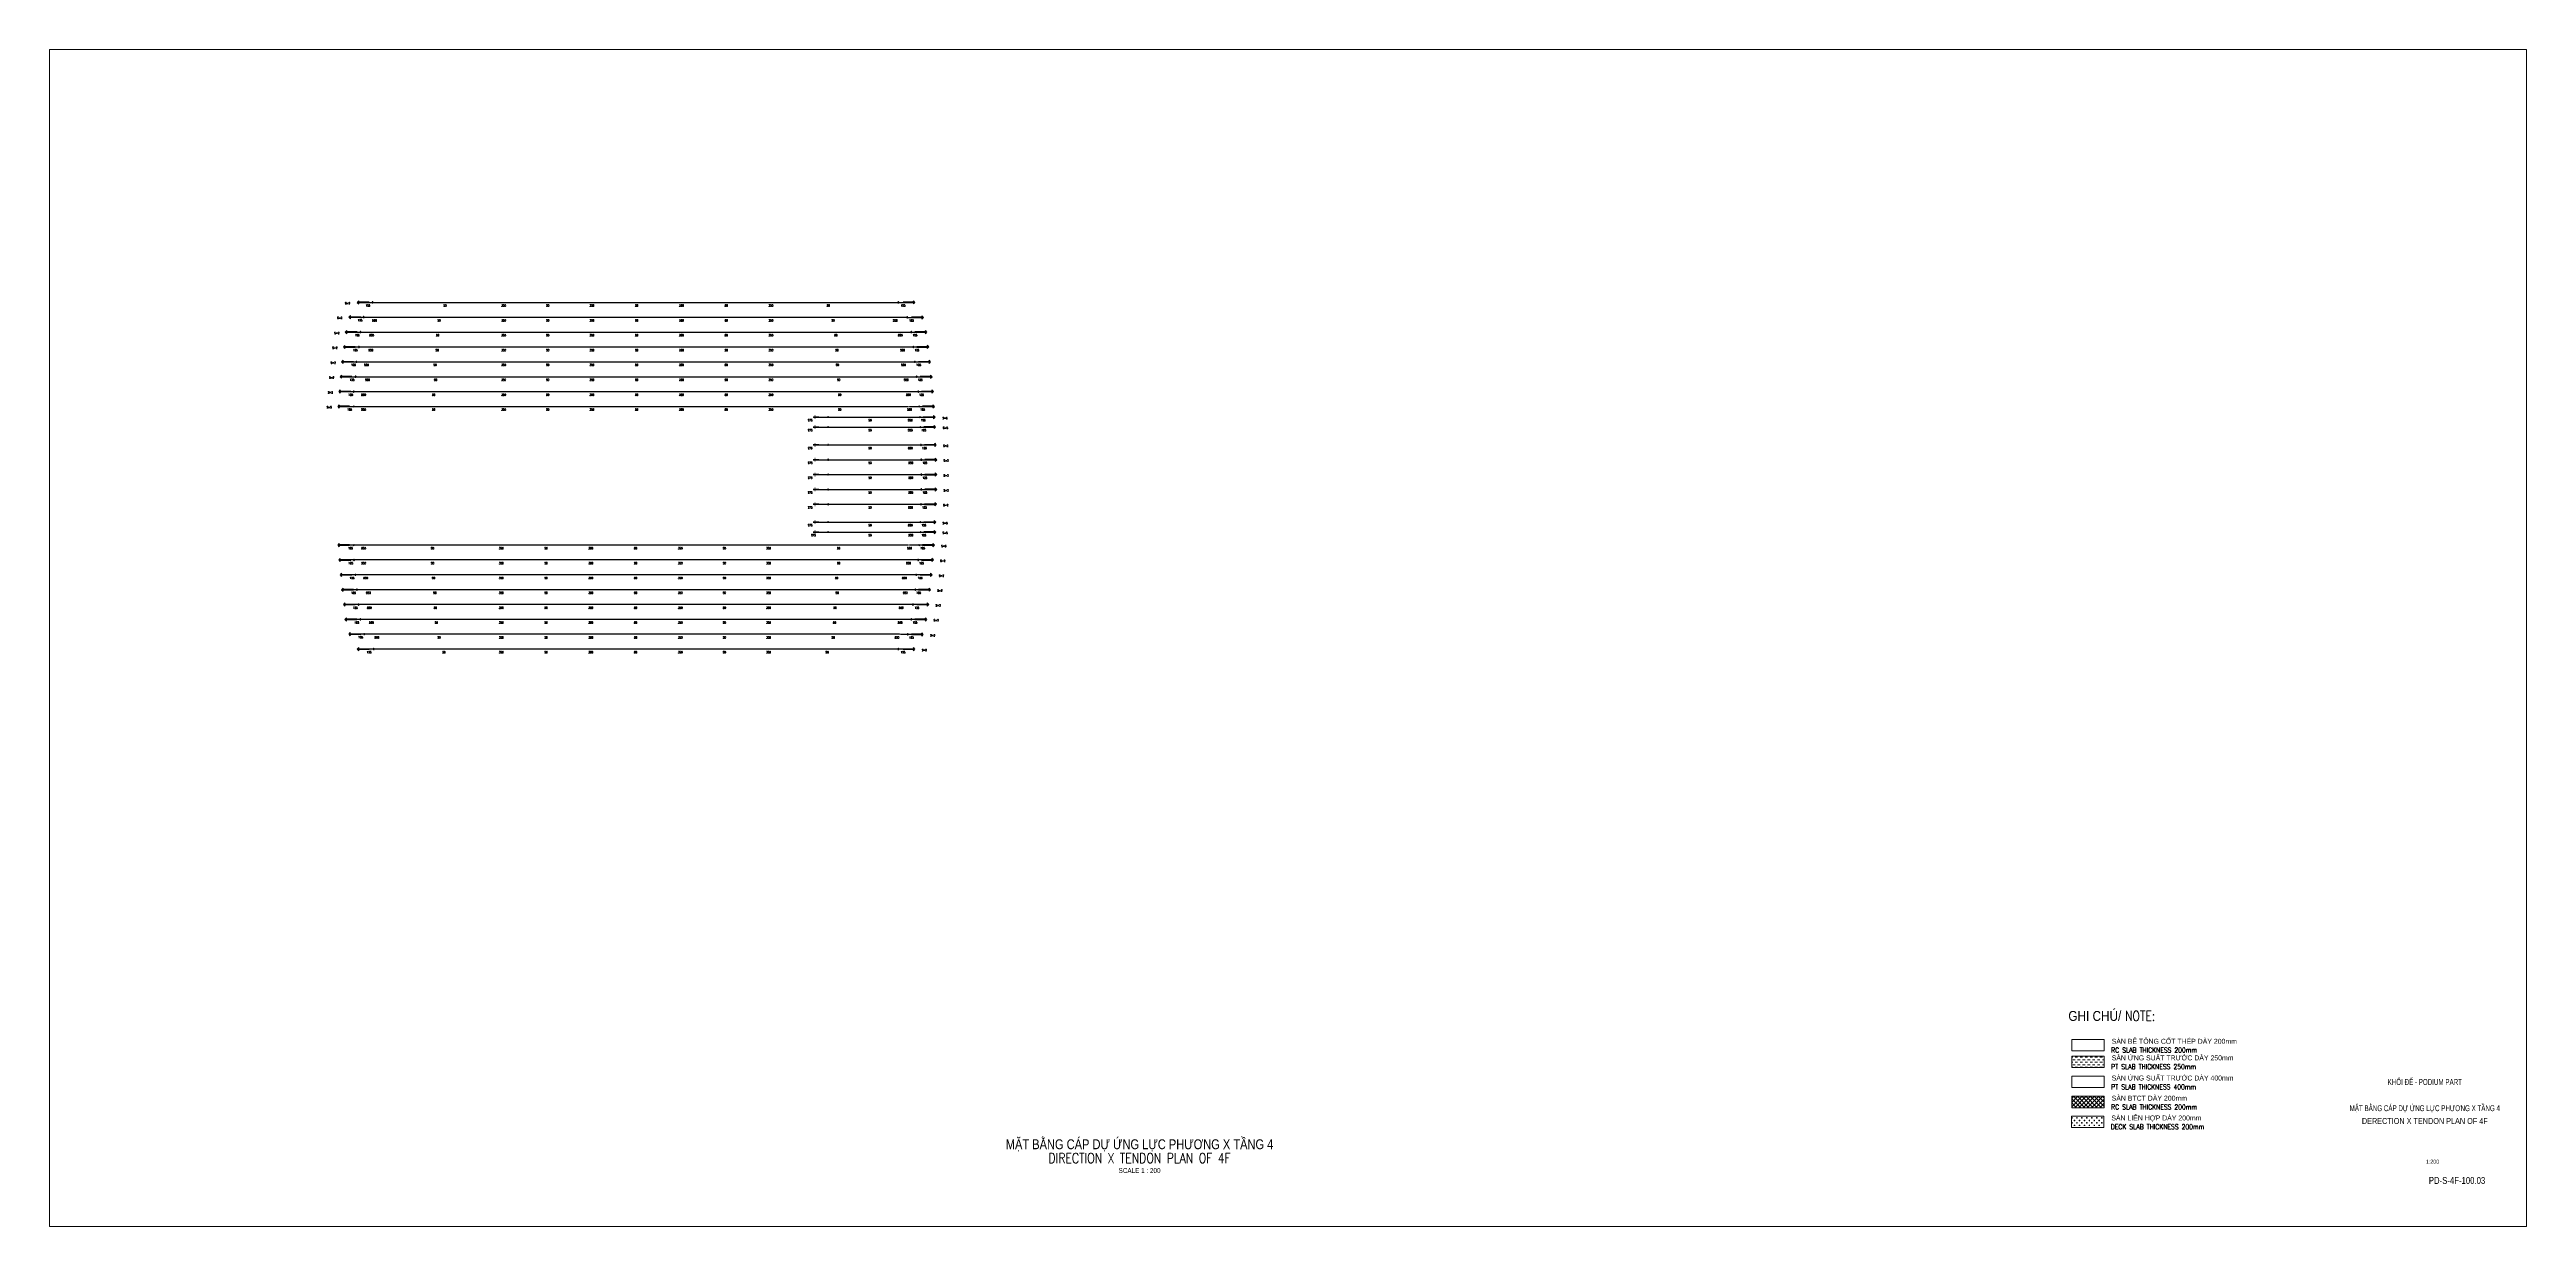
# Paper-space layout 'PD-S-4F-100.03' of a CAD drawing. Header units: millimetres. Extents: x 0 to 1250, y 0 to 594.
# The model-space entities are those that its viewports show. They can reach past a viewport. Long polylines and large blocks are cut down to what shows.
import ezdxf
from ezdxf.enums import TextEntityAlignment as Align

# ---------------------------------------------------------------- set-up
doc = ezdxf.new("R2010")
doc.units = ezdxf.units.MM
doc.header["$MEASUREMENT"] = 0
doc.layers.add('Current_plane_Tendon', color=7, linetype='Continuous', true_color=0xab0000)
for name, color, linetype, lineweight in [('NDC_FRAME', 7, 'Continuous', 20), ('NDC_S_ANNO', 7, 'Continuous', 20), ('NDC_S_CONTINUOUS', 3, 'Continuous', 20), ('NDC_S_ENG TEXT', 2, 'Continuous', 20), ('NDC_S_ENG TITLE', 3, 'Continuous', 20), ('NDC_S_HATCH MATERIAL', 8, 'Continuous', 13), ('NDC_S_TEXT SYMBOL', 7, 'Continuous', 20), ('NDC_S_VN TEXT', 7, 'Continuous', 20), ('NDC_S_VN TITLE', 6, 'Continuous', 35)]:
    doc.layers.add(name, color=color, linetype=linetype, lineweight=lineweight)
doc.styles.add('NDC_ANNO', font='', dxfattribs={"width": 0.8})
doc.styles.add('NDC_ARIAL', font='arial.ttf', dxfattribs={"width": 0.85})
doc.styles.add('NDC_EN TXT', font='romans.shx', dxfattribs={"width": 0.8})
doc.styles.add('NDC_VIE TXT', font='arial.ttf', dxfattribs={"width": 0.8})
doc.styles.get("Standard").update_dxf_attribs({"font": 'arial.ttf'})
doc.styles.get('NDC_ANNO').set_extended_font_data('Dotum')

# ---------------------------------------------------------------- blocks, each defined once
blk = doc.blocks.new('fdsfsdfdsf')
at = {"layer": 'Current_plane_Tendon', "color": 14, "linetype": 'Continuous', "true_color": 0xab0000}
for points, elevation in [([(414419, 332827), (413369, 332832), (413369, 332982), (413219, 332821), (413368, 332658), (413369, 332808), (414419, 332803)], 62), ([(415262, 334316), (414212, 334316), (414212, 334466), (414062, 334304), (414212, 334142), (414212, 334292), (415262, 334292)], 64), ([(414762, 332814), (414760, 332830), (414753, 332843), (414742, 332855), (414728, 332862), (414712, 332864), (414697, 332862), (414683, 332855), (414672, 332843), (414665, 332830), (414662, 332814), (414665, 332799), (414672, 332785), (414683, 332774), (414697, 332767), (414712, 332764), (414728, 332767), (414742, 332774), (414753, 332785), (414760, 332799), (414762, 332814)], 180), ([(415659, 334304), (415656, 334319), (415649, 334333), (415638, 334344), (415624, 334351), (415609, 334354), (415593, 334351), (415579, 334344), (415568, 334333), (415561, 334319), (415559, 334304), (415561, 334288), (415568, 334274), (415579, 334263), (415593, 334256), (415609, 334254), (415624, 334256), (415638, 334263), (415649, 334274), (415656, 334288), (415659, 334304)], 180), ([(468730, 334304), (468728, 334319), (468721, 334333), (468710, 334344), (468696, 334351), (468680, 334354), (468665, 334351), (468651, 334344), (468640, 334333), (468633, 334319), (468630, 334304), (468633, 334288), (468640, 334274), (468651, 334263), (468665, 334256), (468680, 334254), (468696, 334256), (468710, 334263), (468721, 334274), (468728, 334288), (468730, 334304)], 189), ([(469152, 334292), (470202, 334292), (470202, 334142), (470352, 334304), (470202, 334466), (470202, 334316), (469152, 334316)], 64), ([(469627, 332794), (469625, 332809), (469618, 332823), (469607, 332834), (469593, 332841), (469577, 332844), (469562, 332841), (469548, 332834), (469537, 332823), (469530, 332809), (469527, 332794), (469530, 332778), (469537, 332765), (469548, 332753), (469562, 332746), (469577, 332744), (469593, 332746), (469607, 332753), (469618, 332765), (469625, 332778), (469627, 332794)], 186), ([(470004, 332780), (471054, 332775), (471053, 332625), (471204, 332787), (471055, 332949), (471054, 332799), (470004, 332804)], 61), ([(414061, 331316), (413011, 331316), (413011, 331466), (412861, 331304), (413011, 331142), (413011, 331292), (414061, 331292)], 59), ([(414440, 331304), (414437, 331319), (414430, 331333), (414419, 331344), (414405, 331351), (414390, 331354), (414374, 331351), (414360, 331344), (414349, 331333), (414342, 331319), (414340, 331304), (414342, 331288), (414349, 331274), (414360, 331263), (414374, 331256), (414390, 331254), (414405, 331256), (414419, 331263), (414430, 331274), (414437, 331288), (414440, 331304)], 180), ([(470034, 331304), (470031, 331319), (470024, 331333), (470013, 331344), (469999, 331351), (469984, 331354), (469968, 331351), (469954, 331344), (469943, 331333), (469936, 331319), (469934, 331304), (469936, 331288), (469943, 331274), (469954, 331263), (469968, 331256), (469984, 331254), (469999, 331256), (470013, 331263), (470024, 331274), (470031, 331288), (470034, 331304)], 184), ([(470353, 331292), (471403, 331292), (471403, 331142), (471553, 331304), (471403, 331466), (471403, 331316), (470353, 331316)], 59), ([(413687, 328316), (412637, 328316), (412637, 328466), (412487, 328304), (412637, 328142), (412637, 328292), (413687, 328292)], 59), ([(413863, 329816), (412813, 329816), (412813, 329966), (412663, 329804), (412813, 329642), (412813, 329792), (413863, 329792)], 58), ([(414033, 328304), (414030, 328319), (414023, 328333), (414012, 328344), (413998, 328351), (413983, 328354), (413967, 328351), (413953, 328344), (413942, 328333), (413935, 328319), (413933, 328304), (413935, 328288), (413942, 328274), (413953, 328263), (413967, 328256), (413983, 328254), (413998, 328256), (414012, 328263), (414023, 328274), (414030, 328288), (414033, 328304)], 180), ([(414278, 329804), (414276, 329819), (414269, 329833), (414258, 329844), (414244, 329851), (414228, 329854), (414213, 329851), (414199, 329844), (414188, 329833), (414181, 329819), (414178, 329804), (414181, 329788), (414188, 329774), (414199, 329763), (414213, 329756), (414228, 329754), (414244, 329756), (414258, 329763), (414269, 329774), (414276, 329788), (414278, 329804)], 180), ([(470238, 329804), (470235, 329819), (470228, 329833), (470217, 329844), (470203, 329851), (470188, 329854), (470172, 329851), (470159, 329844), (470147, 329833), (470140, 329819), (470138, 329804), (470140, 329788), (470147, 329774), (470159, 329763), (470172, 329756), (470188, 329754), (470203, 329756), (470217, 329763), (470228, 329774), (470235, 329788), (470238, 329804)], 183), ([(470393, 328305), (470390, 328320), (470383, 328334), (470372, 328345), (470358, 328352), (470343, 328355), (470327, 328352), (470313, 328345), (470302, 328334), (470295, 328320), (470293, 328305), (470295, 328289), (470302, 328275), (470313, 328264), (470327, 328257), (470343, 328255), (470358, 328257), (470372, 328264), (470383, 328275), (470390, 328289), (470393, 328305)], 305), ([(470551, 329792), (471601, 329792), (471601, 329642), (471751, 329804), (471601, 329966), (471601, 329816), (470551, 329816)], 58), ([(470727, 328293), (471777, 328293), (471777, 328143), (471927, 328305), (471777, 328467), (471777, 328317), (470727, 328317)], 180), ([(413401, 325316), (412351, 325316), (412351, 325466), (412201, 325304), (412351, 325142), (412351, 325292), (413401, 325292)], 57), ([(413533, 326816), (412483, 326816), (412483, 326966), (412333, 326804), (412483, 326642), (412483, 326792), (413533, 326792)], 58), ([(413762, 325304), (413759, 325319), (413752, 325333), (413741, 325344), (413727, 325351), (413712, 325354), (413696, 325351), (413682, 325344), (413671, 325333), (413664, 325319), (413662, 325304), (413664, 325288), (413671, 325274), (413682, 325263), (413696, 325256), (413712, 325254), (413727, 325256), (413741, 325263), (413752, 325274), (413759, 325288), (413762, 325304)], 180), ([(413950, 326804), (413947, 326819), (413940, 326833), (413929, 326844), (413915, 326851), (413900, 326854), (413884, 326851), (413870, 326844), (413859, 326833), (413852, 326819), (413850, 326804), (413852, 326788), (413859, 326774), (413870, 326763), (413884, 326756), (413900, 326754), (413915, 326756), (413929, 326763), (413940, 326774), (413947, 326788), (413950, 326804)], 180), ([(470578, 326804), (470576, 326819), (470569, 326833), (470558, 326844), (470544, 326851), (470528, 326854), (470513, 326851), (470499, 326844), (470488, 326833), (470481, 326819), (470478, 326804), (470481, 326788), (470488, 326774), (470499, 326763), (470513, 326756), (470528, 326754), (470544, 326756), (470558, 326763), (470569, 326774), (470576, 326788), (470578, 326804)], 183), ([(470732, 325304), (470729, 325319), (470722, 325333), (470711, 325344), (470697, 325351), (470682, 325354), (470666, 325351), (470653, 325344), (470641, 325333), (470634, 325319), (470632, 325304), (470634, 325288), (470641, 325274), (470653, 325263), (470666, 325256), (470682, 325254), (470697, 325256), (470711, 325263), (470722, 325274), (470729, 325288), (470732, 325304)], 182), ([(470881, 326792), (471931, 326792), (471931, 326642), (472081, 326804), (471931, 326966), (471931, 326816), (470881, 326816)], 58), ([(471013, 325292), (472063, 325292), (472063, 325142), (472213, 325304), (472063, 325466), (472063, 325316), (471013, 325316)], 57), ([(413290, 323816), (412240, 323816), (412240, 323966), (412090, 323804), (412240, 323642), (412240, 323792), (413290, 323792)], 180), ([(413762, 323804), (413712, 323854), (413662, 323804), (413712, 323754), (413762, 323804)], 180), ([(461644, 322722), (461594, 322772), (461544, 322722), (461594, 322672), (461644, 322722)], 180), ([(470843, 323806), (470793, 323856), (470743, 323806), (470793, 323756), (470843, 323806)], 305), ([(470912, 322722), (470862, 322772), (470812, 322722), (470862, 322672), (470912, 322722)], 185), ([(471124, 323794), (472174, 323794), (472174, 323644), (472324, 323806), (472174, 323968), (472174, 323818), (471124, 323818)], 180), ([(471190, 322710), (472240, 322710), (472240, 322560), (472390, 322722), (472240, 322884), (472240, 322734), (471190, 322734)], 60), ([(461644, 321722), (461594, 321772), (461544, 321722), (461594, 321672), (461644, 321722)], 180), ([(470951, 321722), (470901, 321772), (470851, 321722), (470901, 321672), (470951, 321722)], 185), ([(471242, 321710), (472292, 321710), (472292, 321560), (472442, 321722), (472292, 321884), (472292, 321734), (471242, 321734)], 60), ([(471311, 319910), (472361, 319910), (472361, 319760), (472511, 319922), (472361, 320084), (472361, 319934), (471311, 319934)], 55), ([(461644, 319922), (461642, 319937), (461635, 319951), (461623, 319962), (461610, 319969), (461594, 319972), (461579, 319969), (461565, 319962), (461554, 319951), (461547, 319937), (461544, 319922), (461547, 319906), (461554, 319892), (461565, 319881), (461579, 319874), (461594, 319872), (461610, 319874), (461623, 319881), (461635, 319892), (461642, 319906), (461644, 319922)], 180), ([(461644, 318422), (461642, 318437), (461635, 318451), (461623, 318462), (461610, 318469), (461594, 318472), (461579, 318469), (461565, 318462), (461554, 318451), (461547, 318437), (461544, 318422), (461547, 318406), (461554, 318392), (461565, 318381), (461579, 318374), (461594, 318372), (461610, 318374), (461623, 318381), (461635, 318392), (461642, 318406), (461644, 318422)], 180), ([(471004, 319922), (471001, 319937), (470994, 319951), (470983, 319962), (470969, 319969), (470954, 319972), (470938, 319969), (470924, 319962), (470913, 319951), (470906, 319937), (470904, 319922), (470906, 319906), (470913, 319893), (470924, 319881), (470938, 319874), (470954, 319872), (470969, 319874), (470983, 319881), (470994, 319893), (471001, 319906), (471004, 319922)], 180), ([(471044, 318422), (471041, 318437), (471034, 318451), (471023, 318462), (471009, 318469), (470994, 318472), (470978, 318469), (470964, 318462), (470953, 318451), (470946, 318437), (470944, 318422), (470946, 318406), (470953, 318392), (470964, 318381), (470978, 318374), (470994, 318372), (471009, 318374), (471023, 318381), (471034, 318392), (471041, 318406), (471044, 318422)], 180), ([(471351, 318410), (472401, 318410), (472401, 318260), (472551, 318422), (472401, 318584), (472401, 318434), (471351, 318434)], 55), ([(461644, 316922), (461642, 316937), (461635, 316951), (461623, 316962), (461610, 316969), (461594, 316972), (461579, 316969), (461565, 316962), (461554, 316951), (461547, 316937), (461544, 316922), (461547, 316906), (461554, 316892), (461565, 316881), (461579, 316874), (461594, 316872), (461610, 316874), (461623, 316881), (461635, 316892), (461642, 316906), (461644, 316922)], 180), ([(461644, 315422), (461642, 315437), (461635, 315451), (461623, 315462), (461610, 315469), (461594, 315472), (461579, 315469), (461565, 315462), (461554, 315451), (461547, 315437), (461544, 315422), (461547, 315406), (461554, 315392), (461565, 315381), (461579, 315374), (461594, 315372), (461610, 315374), (461623, 315381), (461635, 315392), (461642, 315406), (461644, 315422)], 180), ([(471044, 316922), (471041, 316937), (471034, 316951), (471023, 316962), (471009, 316969), (470994, 316972), (470978, 316969), (470964, 316962), (470953, 316951), (470946, 316937), (470944, 316922), (470946, 316906), (470953, 316892), (470964, 316881), (470978, 316874), (470994, 316872), (471009, 316874), (471023, 316881), (471034, 316892), (471041, 316906), (471044, 316922)], 180), ([(471044, 315422), (471041, 315437), (471034, 315451), (471023, 315462), (471009, 315469), (470994, 315472), (470978, 315469), (470964, 315462), (470953, 315451), (470946, 315437), (470944, 315422), (470946, 315406), (470953, 315392), (470964, 315381), (470978, 315374), (470994, 315372), (471009, 315374), (471023, 315381), (471034, 315392), (471041, 315406), (471044, 315422)], 180), ([(471351, 316910), (472401, 316910), (472401, 316760), (472551, 316922), (472401, 317084), (472401, 316934), (471351, 316934)], 55), ([(471351, 315410), (472401, 315410), (472401, 315260), (472551, 315422), (472401, 315584), (472401, 315434), (471351, 315434)], 55), ([(461644, 313922), (461642, 313937), (461635, 313951), (461623, 313962), (461610, 313969), (461594, 313972), (461579, 313969), (461565, 313962), (461554, 313951), (461547, 313937), (461544, 313922), (461547, 313906), (461554, 313892), (461565, 313881), (461579, 313874), (461594, 313872), (461610, 313874), (461623, 313881), (461635, 313892), (461642, 313906), (461644, 313922)], 180), ([(471010, 313922), (471008, 313937), (471001, 313951), (470990, 313962), (470976, 313969), (470960, 313972), (470945, 313969), (470931, 313962), (470920, 313951), (470913, 313937), (470910, 313922), (470913, 313906), (470920, 313892), (470931, 313881), (470945, 313874), (470960, 313872), (470976, 313874), (470990, 313881), (471001, 313892), (471008, 313906), (471010, 313922)], 183), ([(471317, 313910), (472367, 313910), (472367, 313760), (472517, 313922), (472367, 314084), (472367, 313934), (471317, 313934)], 58), ([(461644, 312122), (461594, 312172), (461544, 312122), (461594, 312072), (461644, 312122)], 180), ([(461644, 311122), (461594, 311172), (461544, 311122), (461594, 311072), (461644, 311122)], 180), ([(470961, 312122), (470911, 312172), (470861, 312122), (470911, 312072), (470961, 312122)], 200), ([(470970, 311122), (470920, 311172), (470870, 311122), (470920, 311072), (470970, 311122)], 180), ([(471252, 311110), (472302, 311110), (472302, 310960), (472452, 311122), (472302, 311284), (472302, 311134), (471252, 311134)], 55), ([(471254, 312110), (472304, 312110), (472304, 311960), (472454, 312122), (472304, 312284), (472304, 312134), (471254, 312134)], 75), ([(413290, 309818), (412240, 309818), (412240, 309968), (412090, 309806), (412240, 309644), (412240, 309794), (413290, 309794)], 180), ([(413401, 308315), (412351, 308315), (412351, 308465), (412201, 308303), (412351, 308141), (412351, 308291), (413401, 308291)], 57), ([(413763, 309803), (413713, 309853), (413663, 309803), (413713, 309753), (413763, 309803)], 180), ([(413782, 308303), (413780, 308319), (413772, 308333), (413761, 308344), (413747, 308351), (413732, 308353), (413717, 308351), (413703, 308344), (413692, 308333), (413684, 308319), (413682, 308303), (413684, 308288), (413692, 308274), (413703, 308263), (413717, 308256), (413732, 308253), (413747, 308256), (413761, 308263), (413772, 308274), (413780, 308288), (413782, 308303)], 182), ([(470733, 308303), (470730, 308319), (470723, 308333), (470712, 308344), (470698, 308351), (470683, 308353), (470667, 308351), (470653, 308344), (470642, 308333), (470635, 308319), (470633, 308303), (470635, 308288), (470642, 308274), (470653, 308263), (470667, 308256), (470683, 308253), (470698, 308256), (470712, 308263), (470723, 308274), (470730, 308288), (470733, 308303)], 182), ([(470843, 309803), (470793, 309853), (470743, 309803), (470793, 309753), (470843, 309803)], 305), ([(471013, 308291), (472063, 308291), (472063, 308141), (472213, 308303), (472063, 308465), (472063, 308315), (471013, 308315)], 57), ([(471124, 309791), (472174, 309791), (472174, 309641), (472324, 309803), (472174, 309965), (472174, 309815), (471124, 309815)], 180), ([(413533, 306815), (412483, 306815), (412483, 306965), (412333, 306803), (412483, 306641), (412483, 306791), (413533, 306791)], 58), ([(413687, 305315), (412637, 305315), (412637, 305465), (412487, 305303), (412637, 305141), (412637, 305291), (413687, 305291)], 59), ([(413936, 306803), (413933, 306819), (413926, 306833), (413915, 306844), (413901, 306851), (413886, 306853), (413870, 306851), (413856, 306844), (413845, 306833), (413838, 306819), (413836, 306803), (413838, 306788), (413845, 306774), (413856, 306763), (413870, 306756), (413886, 306753), (413901, 306756), (413915, 306763), (413926, 306774), (413933, 306788), (413936, 306803)], 183), ([(414080, 305303), (414077, 305319), (414070, 305333), (414059, 305344), (414045, 305351), (414030, 305353), (414014, 305351), (414000, 305344), (413989, 305333), (413982, 305319), (413980, 305303), (413982, 305288), (413989, 305274), (414000, 305263), (414014, 305256), (414030, 305253), (414045, 305256), (414059, 305263), (414070, 305274), (414077, 305288), (414080, 305303)], 180), ([(470440, 305303), (470437, 305319), (470430, 305333), (470419, 305344), (470405, 305351), (470390, 305353), (470374, 305351), (470360, 305344), (470349, 305333), (470342, 305319), (470340, 305303), (470342, 305288), (470349, 305274), (470360, 305263), (470374, 305256), (470390, 305253), (470405, 305256), (470419, 305263), (470430, 305274), (470437, 305288), (470440, 305303)], 184), ([(470531, 306803), (470529, 306819), (470522, 306833), (470511, 306844), (470497, 306851), (470481, 306853), (470466, 306851), (470452, 306844), (470441, 306833), (470434, 306819), (470431, 306803), (470434, 306788), (470441, 306774), (470452, 306763), (470466, 306756), (470481, 306753), (470497, 306756), (470511, 306763), (470522, 306774), (470529, 306788), (470531, 306803)], 183), ([(470727, 305291), (471777, 305291), (471777, 305141), (471927, 305303), (471777, 305465), (471777, 305315), (470727, 305315)], 59), ([(470881, 306791), (471931, 306791), (471931, 306641), (472081, 306803), (471931, 306965), (471931, 306815), (470881, 306815)], 58), ([(413863, 303815), (412813, 303815), (412813, 303965), (412663, 303803), (412813, 303641), (412813, 303791), (413863, 303791)], 58), ([(414243, 303803), (414241, 303819), (414234, 303833), (414223, 303844), (414209, 303851), (414193, 303853), (414178, 303851), (414164, 303844), (414153, 303833), (414146, 303819), (414143, 303803), (414146, 303788), (414153, 303774), (414164, 303763), (414178, 303756), (414193, 303753), (414209, 303756), (414223, 303763), (414234, 303774), (414241, 303788), (414243, 303803)], 180), ([(470203, 303803), (470200, 303819), (470193, 303833), (470182, 303844), (470168, 303851), (470153, 303853), (470137, 303851), (470123, 303844), (470112, 303833), (470105, 303819), (470103, 303803), (470105, 303788), (470112, 303774), (470123, 303763), (470137, 303756), (470153, 303753), (470168, 303756), (470182, 303763), (470193, 303774), (470200, 303788), (470203, 303803)], 183), ([(470551, 303791), (471601, 303791), (471601, 303641), (471751, 303803), (471601, 303965), (471601, 303815), (470551, 303815)], 58), ([(414015, 302315), (412965, 302315), (412965, 302465), (412815, 302303), (412965, 302141), (412965, 302291), (414015, 302291)], 55), ([(414410, 300827), (413360, 300832), (413360, 300982), (413210, 300820), (413359, 300658), (413360, 300808), (414410, 300803)], 61), ([(414434, 302303), (414432, 302319), (414424, 302333), (414413, 302344), (414399, 302351), (414384, 302353), (414369, 302351), (414355, 302344), (414344, 302333), (414336, 302319), (414334, 302303), (414336, 302288), (414344, 302274), (414355, 302263), (414369, 302256), (414384, 302253), (414399, 302256), (414413, 302263), (414424, 302274), (414432, 302288), (414434, 302303)], 180), ([(414818, 300813), (414816, 300829), (414809, 300843), (414798, 300854), (414784, 300861), (414768, 300863), (414753, 300861), (414739, 300854), (414728, 300843), (414721, 300829), (414718, 300813), (414721, 300798), (414728, 300784), (414739, 300773), (414753, 300766), (414768, 300763), (414784, 300766), (414798, 300773), (414809, 300784), (414816, 300798), (414818, 300813)], 180), ([(469682, 300793), (469679, 300809), (469672, 300823), (469661, 300834), (469647, 300841), (469632, 300843), (469616, 300841), (469602, 300834), (469591, 300823), (469584, 300809), (469582, 300793), (469584, 300778), (469591, 300764), (469602, 300753), (469616, 300746), (469632, 300743), (469647, 300746), (469661, 300753), (469672, 300764), (469679, 300778), (469682, 300793)], 187), ([(470028, 302303), (470026, 302319), (470019, 302333), (470007, 302344), (469994, 302351), (469978, 302353), (469963, 302351), (469949, 302344), (469938, 302333), (469931, 302319), (469928, 302303), (469931, 302288), (469938, 302274), (469949, 302263), (469963, 302256), (469978, 302253), (469994, 302256), (470007, 302263), (470019, 302274), (470026, 302288), (470028, 302303)], 184), ([(469995, 300780), (471045, 300775), (471045, 300625), (471195, 300786), (471046, 300949), (471045, 300799), (469995, 300804)], 62), ([(470353, 302291), (471403, 302291), (471403, 302141), (471553, 302303), (471403, 302465), (471403, 302315), (470353, 302315)], 59), ([(415262, 299315), (414212, 299315), (414212, 299465), (414062, 299303), (414212, 299141), (414212, 299291), (415262, 299291)], 64), ([(415783, 299303), (415781, 299319), (415774, 299333), (415763, 299344), (415749, 299351), (415733, 299353), (415718, 299351), (415704, 299344), (415693, 299333), (415686, 299319), (415683, 299303), (415686, 299288), (415693, 299274), (415704, 299263), (415718, 299256), (415733, 299253), (415749, 299256), (415763, 299263), (415774, 299274), (415781, 299288), (415783, 299303)], 189), ([(468733, 299303), (468730, 299319), (468723, 299333), (468712, 299344), (468698, 299351), (468683, 299353), (468667, 299351), (468653, 299344), (468642, 299333), (468635, 299319), (468633, 299303), (468635, 299288), (468642, 299274), (468653, 299263), (468667, 299256), (468683, 299253), (468698, 299256), (468712, 299263), (468723, 299274), (468730, 299288), (468733, 299303)], 189), ([(469152, 299291), (470202, 299291), (470202, 299141), (470352, 299303), (470202, 299465), (470202, 299315), (469152, 299315)], 64)]:
    blk.add_lwpolyline(points, close=True, dxfattribs=dict(at, elevation=elevation))
for points, elevation in [([(414459, 332815, 20, 20, 0), (414439, 332850, 20, 20, 0), (414399, 332850, 20, 20, 0), (414379, 332815, 20, 20, 0), (414399, 332781, 20, 20, 0), (414439, 332781, 20, 20, 0)], 62), ([(415302, 334304, 20, 20, 0), (415282, 334338, 20, 20, 0), (415242, 334338, 20, 20, 0), (415222, 334304, 20, 20, 0), (415242, 334269, 20, 20, 0), (415282, 334269, 20, 20, 0)], 64), ([(415843, 332809, 20, 20, 0), (415823, 332844, 20, 20, 0), (415783, 332844, 20, 20, 0), (415763, 332809, 20, 20, 0), (415783, 332775, 20, 20, 0), (415823, 332775, 20, 20, 0)], 130), ([(422360, 332806, 20, 20, 0), (422340, 332841, 20, 20, 0), (422300, 332841, 20, 20, 0), (422280, 332806, 20, 20, 0), (422300, 332772, 20, 20, 0), (422340, 332772, 20, 20, 0)], -20), ([(422966, 334304, 20, 20, 0), (422946, 334338, 20, 20, 0), (422906, 334338, 20, 20, 0), (422886, 334304, 20, 20, 0), (422906, 334269, 20, 20, 0), (422946, 334269, 20, 20, 0)], -20), ([(428876, 334304, 20, 20, 0), (428856, 334338, 20, 20, 0), (428816, 334338, 20, 20, 0), (428796, 334304, 20, 20, 0), (428816, 334269, 20, 20, 0), (428856, 334269, 20, 20, 0)], 130), ([(428876, 332804, 20, 20, 0), (428856, 332838, 20, 20, 0), (428816, 332838, 20, 20, 0), (428796, 332804, 20, 20, 0), (428816, 332769, 20, 20, 0), (428856, 332769, 20, 20, 0)], 130), ([(433331, 334304, 20, 20, 0), (433311, 334338, 20, 20, 0), (433271, 334338, 20, 20, 0), (433251, 334304, 20, 20, 0), (433271, 334269, 20, 20, 0), (433311, 334269, 20, 20, 0)], -20), ([(433331, 332804, 20, 20, 0), (433311, 332838, 20, 20, 0), (433271, 332838, 20, 20, 0), (433251, 332804, 20, 20, 0), (433271, 332769, 20, 20, 0), (433311, 332769, 20, 20, 0)], -20), ([(437787, 334304, 20, 20, 0), (437767, 334338, 20, 20, 0), (437727, 334338, 20, 20, 0), (437707, 334304, 20, 20, 0), (437727, 334269, 20, 20, 0), (437767, 334269, 20, 20, 0)], 130), ([(437787, 332804, 20, 20, 0), (437767, 332838, 20, 20, 0), (437727, 332838, 20, 20, 0), (437707, 332804, 20, 20, 0), (437727, 332769, 20, 20, 0), (437767, 332769, 20, 20, 0)], 130), ([(442304, 334304, 20, 20, 0), (442284, 334338, 20, 20, 0), (442244, 334338, 20, 20, 0), (442224, 334304, 20, 20, 0), (442244, 334269, 20, 20, 0), (442284, 334269, 20, 20, 0)], -20), ([(442304, 332804, 20, 20, 0), (442284, 332838, 20, 20, 0), (442244, 332838, 20, 20, 0), (442224, 332804, 20, 20, 0), (442244, 332769, 20, 20, 0), (442284, 332769, 20, 20, 0)], -20), ([(446822, 334304, 20, 20, 0), (446802, 334338, 20, 20, 0), (446762, 334338, 20, 20, 0), (446742, 334304, 20, 20, 0), (446762, 334269, 20, 20, 0), (446802, 334269, 20, 20, 0)], 130), ([(446822, 332804, 20, 20, 0), (446802, 332838, 20, 20, 0), (446762, 332838, 20, 20, 0), (446742, 332804, 20, 20, 0), (446762, 332769, 20, 20, 0), (446802, 332769, 20, 20, 0)], 130), ([(451340, 334304, 20, 20, 0), (451320, 334338, 20, 20, 0), (451280, 334338, 20, 20, 0), (451260, 334304, 20, 20, 0), (451280, 334269, 20, 20, 0), (451320, 334269, 20, 20, 0)], -20), ([(451340, 332804, 20, 20, 0), (451320, 332838, 20, 20, 0), (451280, 332838, 20, 20, 0), (451260, 332804, 20, 20, 0), (451280, 332769, 20, 20, 0), (451320, 332769, 20, 20, 0)], -20), ([(455857, 334304, 20, 20, 0), (455837, 334338, 20, 20, 0), (455797, 334338, 20, 20, 0), (455777, 334304, 20, 20, 0), (455797, 334269, 20, 20, 0), (455837, 334269, 20, 20, 0)], 130), ([(455857, 332804, 20, 20, 0), (455837, 332838, 20, 20, 0), (455797, 332838, 20, 20, 0), (455777, 332804, 20, 20, 0), (455797, 332769, 20, 20, 0), (455837, 332769, 20, 20, 0)], 130), ([(461643, 334304, 20, 20, 0), (461623, 334338, 20, 20, 0), (461583, 334338, 20, 20, 0), (461563, 334304, 20, 20, 0), (461583, 334269, 20, 20, 0), (461623, 334269, 20, 20, 0)], -20), ([(462131, 332802, 20, 20, 0), (462111, 332836, 20, 20, 0), (462071, 332836, 20, 20, 0), (462051, 332802, 20, 20, 0), (462071, 332767, 20, 20, 0), (462111, 332767, 20, 20, 0)], -20), ([(468405, 332799, 20, 20, 0), (468385, 332834, 20, 20, 0), (468345, 332834, 20, 20, 0), (468325, 332799, 20, 20, 0), (468345, 332765, 20, 20, 0), (468385, 332765, 20, 20, 0)], 130), ([(469192, 334304, 20, 20, 0), (469172, 334338, 20, 20, 0), (469132, 334338, 20, 20, 0), (469112, 334304, 20, 20, 0), (469132, 334269, 20, 20, 0), (469172, 334269, 20, 20, 0)], 64), ([(470044, 332792, 20, 20, 0), (470024, 332827, 20, 20, 0), (469984, 332827, 20, 20, 0), (469964, 332792, 20, 20, 0), (469984, 332757, 20, 20, 0), (470024, 332757, 20, 20, 0)], 61), ([(414101, 331304, 20, 20, 0), (414081, 331338, 20, 20, 0), (414041, 331338, 20, 20, 0), (414021, 331304, 20, 20, 0), (414041, 331269, 20, 20, 0), (414081, 331269, 20, 20, 0)], 59), ([(415555, 331304, 20, 20, 0), (415535, 331338, 20, 20, 0), (415495, 331338, 20, 20, 0), (415475, 331304, 20, 20, 0), (415495, 331269, 20, 20, 0), (415535, 331269, 20, 20, 0)], 130), ([(422215, 331304, 20, 20, 0), (422195, 331338, 20, 20, 0), (422155, 331338, 20, 20, 0), (422135, 331304, 20, 20, 0), (422155, 331269, 20, 20, 0), (422195, 331269, 20, 20, 0)], -20), ([(428876, 331304, 20, 20, 0), (428856, 331338, 20, 20, 0), (428816, 331338, 20, 20, 0), (428796, 331304, 20, 20, 0), (428816, 331269, 20, 20, 0), (428856, 331269, 20, 20, 0)], 130), ([(433331, 331304, 20, 20, 0), (433311, 331338, 20, 20, 0), (433271, 331338, 20, 20, 0), (433251, 331304, 20, 20, 0), (433271, 331269, 20, 20, 0), (433311, 331269, 20, 20, 0)], -20), ([(437787, 331304, 20, 20, 0), (437767, 331338, 20, 20, 0), (437727, 331338, 20, 20, 0), (437707, 331304, 20, 20, 0), (437727, 331269, 20, 20, 0), (437767, 331269, 20, 20, 0)], 130), ([(442304, 331304, 20, 20, 0), (442284, 331338, 20, 20, 0), (442244, 331338, 20, 20, 0), (442224, 331304, 20, 20, 0), (442244, 331269, 20, 20, 0), (442284, 331269, 20, 20, 0)], -20), ([(446822, 331304, 20, 20, 0), (446802, 331338, 20, 20, 0), (446762, 331338, 20, 20, 0), (446742, 331304, 20, 20, 0), (446762, 331269, 20, 20, 0), (446802, 331269, 20, 20, 0)], 130), ([(451340, 331304, 20, 20, 0), (451320, 331338, 20, 20, 0), (451280, 331338, 20, 20, 0), (451260, 331304, 20, 20, 0), (451280, 331269, 20, 20, 0), (451320, 331269, 20, 20, 0)], -20), ([(455857, 331304, 20, 20, 0), (455837, 331338, 20, 20, 0), (455797, 331338, 20, 20, 0), (455777, 331304, 20, 20, 0), (455797, 331269, 20, 20, 0), (455837, 331269, 20, 20, 0)], 130), ([(462409, 331304, 20, 20, 0), (462389, 331338, 20, 20, 0), (462349, 331338, 20, 20, 0), (462329, 331304, 20, 20, 0), (462349, 331269, 20, 20, 0), (462389, 331269, 20, 20, 0)], -20), ([(468916, 331304, 20, 20, 0), (468896, 331338, 20, 20, 0), (468856, 331338, 20, 20, 0), (468836, 331304, 20, 20, 0), (468856, 331269, 20, 20, 0), (468896, 331269, 20, 20, 0)], 134), ([(470393, 331304, 20, 20, 0), (470373, 331338, 20, 20, 0), (470333, 331338, 20, 20, 0), (470313, 331304, 20, 20, 0), (470333, 331269, 20, 20, 0), (470373, 331269, 20, 20, 0)], 59), ([(413727, 328304, 20, 20, 0), (413707, 328338, 20, 20, 0), (413667, 328338, 20, 20, 0), (413647, 328304, 20, 20, 0), (413667, 328269, 20, 20, 0), (413707, 328269, 20, 20, 0)], 59), ([(413903, 329804, 20, 20, 0), (413883, 329838, 20, 20, 0), (413843, 329838, 20, 20, 0), (413823, 329804, 20, 20, 0), (413843, 329769, 20, 20, 0), (413883, 329769, 20, 20, 0)], 58), ([(415034, 328304, 20, 20, 0), (415014, 328338, 20, 20, 0), (414974, 328338, 20, 20, 0), (414954, 328304, 20, 20, 0), (414974, 328269, 20, 20, 0), (415014, 328269, 20, 20, 0)], 130), ([(415463, 329804, 20, 20, 0), (415443, 329838, 20, 20, 0), (415403, 329838, 20, 20, 0), (415383, 329804, 20, 20, 0), (415403, 329769, 20, 20, 0), (415443, 329769, 20, 20, 0)], 130), ([(421955, 328304, 20, 20, 0), (421935, 328338, 20, 20, 0), (421895, 328338, 20, 20, 0), (421875, 328304, 20, 20, 0), (421895, 328269, 20, 20, 0), (421935, 328269, 20, 20, 0)], -20), ([(422169, 329804, 20, 20, 0), (422149, 329838, 20, 20, 0), (422109, 329838, 20, 20, 0), (422089, 329804, 20, 20, 0), (422109, 329769, 20, 20, 0), (422149, 329769, 20, 20, 0)], -20), ([(428876, 329804, 20, 20, 0), (428856, 329838, 20, 20, 0), (428816, 329838, 20, 20, 0), (428796, 329804, 20, 20, 0), (428816, 329769, 20, 20, 0), (428856, 329769, 20, 20, 0)], 130), ([(428876, 328304, 20, 20, 0), (428856, 328338, 20, 20, 0), (428816, 328338, 20, 20, 0), (428796, 328304, 20, 20, 0), (428816, 328269, 20, 20, 0), (428856, 328269, 20, 20, 0)], 130), ([(433331, 329804, 20, 20, 0), (433311, 329838, 20, 20, 0), (433271, 329838, 20, 20, 0), (433251, 329804, 20, 20, 0), (433271, 329769, 20, 20, 0), (433311, 329769, 20, 20, 0)], -20), ([(433331, 328304, 20, 20, 0), (433311, 328338, 20, 20, 0), (433271, 328338, 20, 20, 0), (433251, 328304, 20, 20, 0), (433271, 328269, 20, 20, 0), (433311, 328269, 20, 20, 0)], -20), ([(437787, 329804, 20, 20, 0), (437767, 329838, 20, 20, 0), (437727, 329838, 20, 20, 0), (437707, 329804, 20, 20, 0), (437727, 329769, 20, 20, 0), (437767, 329769, 20, 20, 0)], 130), ([(437787, 328304, 20, 20, 0), (437767, 328338, 20, 20, 0), (437727, 328338, 20, 20, 0), (437707, 328304, 20, 20, 0), (437727, 328269, 20, 20, 0), (437767, 328269, 20, 20, 0)], 130), ([(442304, 329804, 20, 20, 0), (442284, 329838, 20, 20, 0), (442244, 329838, 20, 20, 0), (442224, 329804, 20, 20, 0), (442244, 329769, 20, 20, 0), (442284, 329769, 20, 20, 0)], -20), ([(442304, 328304, 20, 20, 0), (442284, 328338, 20, 20, 0), (442244, 328338, 20, 20, 0), (442224, 328304, 20, 20, 0), (442244, 328269, 20, 20, 0), (442284, 328269, 20, 20, 0)], -20), ([(446822, 329804, 20, 20, 0), (446802, 329838, 20, 20, 0), (446762, 329838, 20, 20, 0), (446742, 329804, 20, 20, 0), (446762, 329769, 20, 20, 0), (446802, 329769, 20, 20, 0)], 130), ([(446822, 328304, 20, 20, 0), (446802, 328338, 20, 20, 0), (446762, 328338, 20, 20, 0), (446742, 328304, 20, 20, 0), (446762, 328269, 20, 20, 0), (446802, 328269, 20, 20, 0)], 130), ([(451340, 329804, 20, 20, 0), (451320, 329838, 20, 20, 0), (451280, 329838, 20, 20, 0), (451260, 329804, 20, 20, 0), (451280, 329769, 20, 20, 0), (451320, 329769, 20, 20, 0)], -20), ([(451340, 328304, 20, 20, 0), (451320, 328338, 20, 20, 0), (451280, 328338, 20, 20, 0), (451260, 328304, 20, 20, 0), (451280, 328269, 20, 20, 0), (451320, 328269, 20, 20, 0)], -20), ([(455857, 329804, 20, 20, 0), (455837, 329838, 20, 20, 0), (455797, 329838, 20, 20, 0), (455777, 329804, 20, 20, 0), (455797, 329769, 20, 20, 0), (455837, 329769, 20, 20, 0)], 130), ([(455857, 328304, 20, 20, 0), (455837, 328338, 20, 20, 0), (455797, 328338, 20, 20, 0), (455777, 328304, 20, 20, 0), (455797, 328269, 20, 20, 0), (455837, 328269, 20, 20, 0)], 130), ([(462514, 329804, 20, 20, 0), (462494, 329838, 20, 20, 0), (462454, 329838, 20, 20, 0), (462434, 329804, 20, 20, 0), (462454, 329769, 20, 20, 0), (462494, 329769, 20, 20, 0)], -20), ([(462565, 328304, 20, 20, 0), (462545, 328338, 20, 20, 0), (462505, 328338, 20, 20, 0), (462485, 328304, 20, 20, 0), (462505, 328269, 20, 20, 0), (462545, 328269, 20, 20, 0)], -20), ([(469139, 329804, 20, 20, 0), (469119, 329838, 20, 20, 0), (469079, 329838, 20, 20, 0), (469059, 329804, 20, 20, 0), (469079, 329769, 20, 20, 0), (469119, 329769, 20, 20, 0)], 133), ([(469231, 328305, 20, 20, 0), (469211, 328339, 20, 20, 0), (469171, 328339, 20, 20, 0), (469151, 328305, 20, 20, 0), (469171, 328270, 20, 20, 0), (469211, 328270, 20, 20, 0)], 255), ([(470591, 329804, 20, 20, 0), (470571, 329838, 20, 20, 0), (470531, 329838, 20, 20, 0), (470511, 329804, 20, 20, 0), (470531, 329769, 20, 20, 0), (470571, 329769, 20, 20, 0)], 58), ([(470767, 328305, 20, 20, 0), (470747, 328339, 20, 20, 0), (470707, 328339, 20, 20, 0), (470687, 328305, 20, 20, 0), (470707, 328270, 20, 20, 0), (470747, 328270, 20, 20, 0)], 180), ([(413441, 325304, 20, 20, 0), (413421, 325338, 20, 20, 0), (413381, 325338, 20, 20, 0), (413361, 325304, 20, 20, 0), (413381, 325269, 20, 20, 0), (413421, 325269, 20, 20, 0)], 57), ([(413573, 326804, 20, 20, 0), (413553, 326838, 20, 20, 0), (413513, 326838, 20, 20, 0), (413493, 326804, 20, 20, 0), (413513, 326769, 20, 20, 0), (413553, 326769, 20, 20, 0)], 58), ([(414743, 325304, 20, 20, 0), (414723, 325338, 20, 20, 0), (414683, 325338, 20, 20, 0), (414663, 325304, 20, 20, 0), (414683, 325269, 20, 20, 0), (414723, 325269, 20, 20, 0)], 130), ([(415138, 326804, 20, 20, 0), (415118, 326838, 20, 20, 0), (415078, 326838, 20, 20, 0), (415058, 326804, 20, 20, 0), (415078, 326769, 20, 20, 0), (415118, 326769, 20, 20, 0)], 130), ([(421809, 325304, 20, 20, 0), (421789, 325338, 20, 20, 0), (421749, 325338, 20, 20, 0), (421729, 325304, 20, 20, 0), (421749, 325269, 20, 20, 0), (421789, 325269, 20, 20, 0)], -20), ([(422007, 326804, 20, 20, 0), (421987, 326838, 20, 20, 0), (421947, 326838, 20, 20, 0), (421927, 326804, 20, 20, 0), (421947, 326769, 20, 20, 0), (421987, 326769, 20, 20, 0)], -20), ([(428876, 326804, 20, 20, 0), (428856, 326838, 20, 20, 0), (428816, 326838, 20, 20, 0), (428796, 326804, 20, 20, 0), (428816, 326769, 20, 20, 0), (428856, 326769, 20, 20, 0)], 130), ([(428876, 325304, 20, 20, 0), (428856, 325338, 20, 20, 0), (428816, 325338, 20, 20, 0), (428796, 325304, 20, 20, 0), (428816, 325269, 20, 20, 0), (428856, 325269, 20, 20, 0)], 130), ([(433331, 326804, 20, 20, 0), (433311, 326838, 20, 20, 0), (433271, 326838, 20, 20, 0), (433251, 326804, 20, 20, 0), (433271, 326769, 20, 20, 0), (433311, 326769, 20, 20, 0)], -20), ([(433331, 325304, 20, 20, 0), (433311, 325338, 20, 20, 0), (433271, 325338, 20, 20, 0), (433251, 325304, 20, 20, 0), (433271, 325269, 20, 20, 0), (433311, 325269, 20, 20, 0)], -20), ([(437787, 326804, 20, 20, 0), (437767, 326838, 20, 20, 0), (437727, 326838, 20, 20, 0), (437707, 326804, 20, 20, 0), (437727, 326769, 20, 20, 0), (437767, 326769, 20, 20, 0)], 130), ([(437787, 325304, 20, 20, 0), (437767, 325338, 20, 20, 0), (437727, 325338, 20, 20, 0), (437707, 325304, 20, 20, 0), (437727, 325269, 20, 20, 0), (437767, 325269, 20, 20, 0)], 130), ([(442304, 326804, 20, 20, 0), (442284, 326838, 20, 20, 0), (442244, 326838, 20, 20, 0), (442224, 326804, 20, 20, 0), (442244, 326769, 20, 20, 0), (442284, 326769, 20, 20, 0)], -20), ([(442304, 325304, 20, 20, 0), (442284, 325338, 20, 20, 0), (442244, 325338, 20, 20, 0), (442224, 325304, 20, 20, 0), (442244, 325269, 20, 20, 0), (442284, 325269, 20, 20, 0)], -20), ([(446822, 326804, 20, 20, 0), (446802, 326838, 20, 20, 0), (446762, 326838, 20, 20, 0), (446742, 326804, 20, 20, 0), (446762, 326769, 20, 20, 0), (446802, 326769, 20, 20, 0)], 130), ([(446822, 325304, 20, 20, 0), (446802, 325338, 20, 20, 0), (446762, 325338, 20, 20, 0), (446742, 325304, 20, 20, 0), (446762, 325269, 20, 20, 0), (446802, 325269, 20, 20, 0)], 130), ([(451340, 326804, 20, 20, 0), (451320, 326838, 20, 20, 0), (451280, 326838, 20, 20, 0), (451260, 326804, 20, 20, 0), (451280, 326769, 20, 20, 0), (451320, 326769, 20, 20, 0)], -20), ([(451340, 325304, 20, 20, 0), (451320, 325338, 20, 20, 0), (451280, 325338, 20, 20, 0), (451260, 325304, 20, 20, 0), (451280, 325269, 20, 20, 0), (451320, 325269, 20, 20, 0)], -20), ([(455857, 326804, 20, 20, 0), (455837, 326838, 20, 20, 0), (455797, 326838, 20, 20, 0), (455777, 326804, 20, 20, 0), (455797, 326769, 20, 20, 0), (455837, 326769, 20, 20, 0)], 130), ([(455857, 325304, 20, 20, 0), (455837, 325338, 20, 20, 0), (455797, 325338, 20, 20, 0), (455777, 325304, 20, 20, 0), (455797, 325269, 20, 20, 0), (455837, 325269, 20, 20, 0)], 130), ([(462700, 326804, 20, 20, 0), (462680, 326838, 20, 20, 0), (462640, 326838, 20, 20, 0), (462620, 326804, 20, 20, 0), (462640, 326769, 20, 20, 0), (462680, 326769, 20, 20, 0)], -20), ([(462802, 325304, 20, 20, 0), (462782, 325338, 20, 20, 0), (462742, 325338, 20, 20, 0), (462722, 325304, 20, 20, 0), (462742, 325269, 20, 20, 0), (462782, 325269, 20, 20, 0)], -20), ([(469511, 326804, 20, 20, 0), (469491, 326838, 20, 20, 0), (469451, 326838, 20, 20, 0), (469431, 326804, 20, 20, 0), (469451, 326769, 20, 20, 0), (469491, 326769, 20, 20, 0)], 133), ([(469728, 325304, 20, 20, 0), (469708, 325338, 20, 20, 0), (469668, 325338, 20, 20, 0), (469648, 325304, 20, 20, 0), (469668, 325269, 20, 20, 0), (469708, 325269, 20, 20, 0)], 132), ([(470921, 326804, 20, 20, 0), (470901, 326838, 20, 20, 0), (470861, 326838, 20, 20, 0), (470841, 326804, 20, 20, 0), (470861, 326769, 20, 20, 0), (470901, 326769, 20, 20, 0)], 58), ([(471053, 325304, 20, 20, 0), (471033, 325338, 20, 20, 0), (470993, 325338, 20, 20, 0), (470973, 325304, 20, 20, 0), (470993, 325269, 20, 20, 0), (471033, 325269, 20, 20, 0)], 57), ([(413330, 323804, 20, 20, 0), (413310, 323838, 20, 20, 0), (413270, 323838, 20, 20, 0), (413250, 323804, 20, 20, 0), (413270, 323769, 20, 20, 0), (413310, 323769, 20, 20, 0)], 180), ([(414743, 323804, 20, 20, 0), (414723, 323838, 20, 20, 0), (414683, 323838, 20, 20, 0), (414663, 323804, 20, 20, 0), (414683, 323769, 20, 20, 0), (414723, 323769, 20, 20, 0)], 130), ([(421809, 323804, 20, 20, 0), (421789, 323838, 20, 20, 0), (421749, 323838, 20, 20, 0), (421729, 323804, 20, 20, 0), (421749, 323769, 20, 20, 0), (421789, 323769, 20, 20, 0)], -170), ([(428876, 323804, 20, 20, 0), (428856, 323838, 20, 20, 0), (428816, 323838, 20, 20, 0), (428796, 323804, 20, 20, 0), (428816, 323769, 20, 20, 0), (428856, 323769, 20, 20, 0)], 130), ([(433331, 323804, 20, 20, 0), (433311, 323838, 20, 20, 0), (433271, 323838, 20, 20, 0), (433251, 323804, 20, 20, 0), (433271, 323769, 20, 20, 0), (433311, 323769, 20, 20, 0)], -170), ([(437787, 323804, 20, 20, 0), (437767, 323838, 20, 20, 0), (437727, 323838, 20, 20, 0), (437707, 323804, 20, 20, 0), (437727, 323769, 20, 20, 0), (437767, 323769, 20, 20, 0)], 130), ([(442304, 323804, 20, 20, 0), (442284, 323838, 20, 20, 0), (442244, 323838, 20, 20, 0), (442224, 323804, 20, 20, 0), (442244, 323769, 20, 20, 0), (442284, 323769, 20, 20, 0)], -170), ([(446822, 323804, 20, 20, 0), (446802, 323838, 20, 20, 0), (446762, 323838, 20, 20, 0), (446742, 323804, 20, 20, 0), (446762, 323769, 20, 20, 0), (446802, 323769, 20, 20, 0)], 130), ([(451340, 323804, 20, 20, 0), (451320, 323838, 20, 20, 0), (451280, 323838, 20, 20, 0), (451260, 323804, 20, 20, 0), (451280, 323769, 20, 20, 0), (451320, 323769, 20, 20, 0)], -170), ([(455857, 323804, 20, 20, 0), (455837, 323838, 20, 20, 0), (455797, 323838, 20, 20, 0), (455777, 323804, 20, 20, 0), (455797, 323769, 20, 20, 0), (455837, 323769, 20, 20, 0)], 130), ([(460147, 322722, 20, 20, 0), (460127, 322756, 20, 20, 0), (460087, 322756, 20, 20, 0), (460067, 322722, 20, 20, 0), (460087, 322687, 20, 20, 0), (460127, 322687, 20, 20, 0)], 55), ([(462802, 323804, 20, 20, 0), (462782, 323838, 20, 20, 0), (462742, 323838, 20, 20, 0), (462722, 323804, 20, 20, 0), (462742, 323769, 20, 20, 0), (462782, 323769, 20, 20, 0)], -20), ([(465862, 322722, 20, 20, 0), (465842, 322756, 20, 20, 0), (465802, 322756, 20, 20, 0), (465782, 322722, 20, 20, 0), (465802, 322687, 20, 20, 0), (465842, 322687, 20, 20, 0)], -170), ([(469839, 323806, 20, 20, 0), (469819, 323840, 20, 20, 0), (469779, 323840, 20, 20, 0), (469759, 323806, 20, 20, 0), (469779, 323771, 20, 20, 0), (469819, 323771, 20, 20, 0)], 255), ([(469915, 322722, 20, 20, 0), (469895, 322756, 20, 20, 0), (469855, 322756, 20, 20, 0), (469835, 322722, 20, 20, 0), (469855, 322687, 20, 20, 0), (469895, 322687, 20, 20, 0)], 135), ([(471164, 323806, 20, 20, 0), (471144, 323840, 20, 20, 0), (471104, 323840, 20, 20, 0), (471084, 323806, 20, 20, 0), (471104, 323771, 20, 20, 0), (471144, 323771, 20, 20, 0)], 180), ([(471230, 322722, 20, 20, 0), (471210, 322756, 20, 20, 0), (471170, 322756, 20, 20, 0), (471150, 322722, 20, 20, 0), (471170, 322687, 20, 20, 0), (471210, 322687, 20, 20, 0)], 60), ([(460147, 321722, 20, 20, 0), (460127, 321756, 20, 20, 0), (460087, 321756, 20, 20, 0), (460067, 321722, 20, 20, 0), (460087, 321687, 20, 20, 0), (460127, 321687, 20, 20, 0)], 55), ([(465862, 321722, 20, 20, 0), (465842, 321756, 20, 20, 0), (465802, 321756, 20, 20, 0), (465782, 321722, 20, 20, 0), (465802, 321687, 20, 20, 0), (465842, 321687, 20, 20, 0)], -20), ([(469919, 321722, 20, 20, 0), (469899, 321756, 20, 20, 0), (469859, 321756, 20, 20, 0), (469839, 321722, 20, 20, 0), (469859, 321687, 20, 20, 0), (469899, 321687, 20, 20, 0)], 135), ([(471282, 321722, 20, 20, 0), (471262, 321756, 20, 20, 0), (471222, 321756, 20, 20, 0), (471202, 321722, 20, 20, 0), (471222, 321687, 20, 20, 0), (471262, 321687, 20, 20, 0)], 60), ([(460147, 319922, 20, 20, 0), (460127, 319956, 20, 20, 0), (460087, 319956, 20, 20, 0), (460067, 319922, 20, 20, 0), (460087, 319887, 20, 20, 0), (460127, 319887, 20, 20, 0)], 55), ([(460147, 318422, 20, 20, 0), (460127, 318456, 20, 20, 0), (460087, 318456, 20, 20, 0), (460067, 318422, 20, 20, 0), (460087, 318387, 20, 20, 0), (460127, 318387, 20, 20, 0)], 55), ([(465862, 319922, 20, 20, 0), (465842, 319956, 20, 20, 0), (465802, 319956, 20, 20, 0), (465782, 319922, 20, 20, 0), (465802, 319887, 20, 20, 0), (465842, 319887, 20, 20, 0)], -20), ([(465862, 318422, 20, 20, 0), (465842, 318456, 20, 20, 0), (465802, 318456, 20, 20, 0), (465782, 318422, 20, 20, 0), (465802, 318387, 20, 20, 0), (465842, 318387, 20, 20, 0)], -20), ([(469923, 319922, 20, 20, 0), (469903, 319957, 20, 20, 0), (469863, 319957, 20, 20, 0), (469843, 319922, 20, 20, 0), (469863, 319887, 20, 20, 0), (469903, 319887, 20, 20, 0)], 130), ([(469963, 318422, 20, 20, 0), (469943, 318456, 20, 20, 0), (469903, 318456, 20, 20, 0), (469883, 318422, 20, 20, 0), (469903, 318387, 20, 20, 0), (469943, 318387, 20, 20, 0)], 130), ([(471351, 319922, 20, 20, 0), (471331, 319957, 20, 20, 0), (471291, 319957, 20, 20, 0), (471271, 319922, 20, 20, 0), (471291, 319887, 20, 20, 0), (471331, 319887, 20, 20, 0)], 55), ([(471391, 318422, 20, 20, 0), (471371, 318456, 20, 20, 0), (471331, 318456, 20, 20, 0), (471311, 318422, 20, 20, 0), (471331, 318387, 20, 20, 0), (471371, 318387, 20, 20, 0)], 55), ([(460147, 316922, 20, 20, 0), (460127, 316956, 20, 20, 0), (460087, 316956, 20, 20, 0), (460067, 316922, 20, 20, 0), (460087, 316887, 20, 20, 0), (460127, 316887, 20, 20, 0)], 55), ([(460147, 315422, 20, 20, 0), (460127, 315456, 20, 20, 0), (460087, 315456, 20, 20, 0), (460067, 315422, 20, 20, 0), (460087, 315387, 20, 20, 0), (460127, 315387, 20, 20, 0)], 55), ([(465862, 316922, 20, 20, 0), (465842, 316956, 20, 20, 0), (465802, 316956, 20, 20, 0), (465782, 316922, 20, 20, 0), (465802, 316887, 20, 20, 0), (465842, 316887, 20, 20, 0)], -20), ([(465862, 315422, 20, 20, 0), (465842, 315456, 20, 20, 0), (465802, 315456, 20, 20, 0), (465782, 315422, 20, 20, 0), (465802, 315387, 20, 20, 0), (465842, 315387, 20, 20, 0)], -20), ([(469963, 316922, 20, 20, 0), (469943, 316956, 20, 20, 0), (469903, 316956, 20, 20, 0), (469883, 316922, 20, 20, 0), (469903, 316887, 20, 20, 0), (469943, 316887, 20, 20, 0)], 130), ([(469963, 315422, 20, 20, 0), (469943, 315456, 20, 20, 0), (469903, 315456, 20, 20, 0), (469883, 315422, 20, 20, 0), (469903, 315387, 20, 20, 0), (469943, 315387, 20, 20, 0)], 130), ([(471391, 316922, 20, 20, 0), (471371, 316956, 20, 20, 0), (471331, 316956, 20, 20, 0), (471311, 316922, 20, 20, 0), (471331, 316887, 20, 20, 0), (471371, 316887, 20, 20, 0)], 55), ([(471391, 315422, 20, 20, 0), (471371, 315456, 20, 20, 0), (471331, 315456, 20, 20, 0), (471311, 315422, 20, 20, 0), (471331, 315387, 20, 20, 0), (471371, 315387, 20, 20, 0)], 55), ([(460147, 313922, 20, 20, 0), (460127, 313956, 20, 20, 0), (460087, 313956, 20, 20, 0), (460067, 313922, 20, 20, 0), (460087, 313887, 20, 20, 0), (460127, 313887, 20, 20, 0)], 55), ([(465862, 313922, 20, 20, 0), (465842, 313956, 20, 20, 0), (465802, 313956, 20, 20, 0), (465782, 313922, 20, 20, 0), (465802, 313887, 20, 20, 0), (465842, 313887, 20, 20, 0)], -20), ([(469929, 313922, 20, 20, 0), (469909, 313956, 20, 20, 0), (469869, 313956, 20, 20, 0), (469849, 313922, 20, 20, 0), (469869, 313887, 20, 20, 0), (469909, 313887, 20, 20, 0)], 133), ([(471357, 313922, 20, 20, 0), (471337, 313956, 20, 20, 0), (471297, 313956, 20, 20, 0), (471277, 313922, 20, 20, 0), (471297, 313887, 20, 20, 0), (471337, 313887, 20, 20, 0)], 58), ([(460147, 312122, 20, 20, 0), (460127, 312156, 20, 20, 0), (460087, 312156, 20, 20, 0), (460067, 312122, 20, 20, 0), (460087, 312087, 20, 20, 0), (460127, 312087, 20, 20, 0)], 55), ([(460147, 311122, 20, 20, 0), (460127, 311156, 20, 20, 0), (460087, 311156, 20, 20, 0), (460067, 311122, 20, 20, 0), (460087, 311087, 20, 20, 0), (460127, 311087, 20, 20, 0)], 55), ([(465862, 312122, 20, 20, 0), (465842, 312156, 20, 20, 0), (465802, 312156, 20, 20, 0), (465782, 312122, 20, 20, 0), (465802, 312087, 20, 20, 0), (465842, 312087, 20, 20, 0)], -20), ([(465862, 311122, 20, 20, 0), (465842, 311156, 20, 20, 0), (465802, 311156, 20, 20, 0), (465782, 311122, 20, 20, 0), (465802, 311087, 20, 20, 0), (465842, 311087, 20, 20, 0)], -20), ([(469923, 312122, 20, 20, 0), (469903, 312156, 20, 20, 0), (469863, 312156, 20, 20, 0), (469843, 312122, 20, 20, 0), (469863, 312087, 20, 20, 0), (469903, 312087, 20, 20, 0)], 150), ([(469963, 311122, 20, 20, 0), (469943, 311156, 20, 20, 0), (469903, 311156, 20, 20, 0), (469883, 311122, 20, 20, 0), (469903, 311087, 20, 20, 0), (469943, 311087, 20, 20, 0)], 130), ([(471292, 311122, 20, 20, 0), (471272, 311156, 20, 20, 0), (471232, 311156, 20, 20, 0), (471212, 311122, 20, 20, 0), (471232, 311087, 20, 20, 0), (471272, 311087, 20, 20, 0)], 55), ([(471294, 312122, 20, 20, 0), (471274, 312156, 20, 20, 0), (471234, 312156, 20, 20, 0), (471214, 312122, 20, 20, 0), (471234, 312087, 20, 20, 0), (471274, 312087, 20, 20, 0)], 75), ([(413330, 309806, 20, 20, 0), (413310, 309841, 20, 20, 0), (413270, 309841, 20, 20, 0), (413250, 309806, 20, 20, 0), (413270, 309772, 20, 20, 0), (413310, 309772, 20, 20, 0)], 180), ([(413441, 308303, 20, 20, 0), (413421, 308338, 20, 20, 0), (413381, 308338, 20, 20, 0), (413361, 308303, 20, 20, 0), (413381, 308269, 20, 20, 0), (413421, 308269, 20, 20, 0)], 57), ([(414746, 309803, 20, 20, 0), (414726, 309838, 20, 20, 0), (414686, 309838, 20, 20, 0), (414666, 309803, 20, 20, 0), (414686, 309769, 20, 20, 0), (414726, 309769, 20, 20, 0)], 130), ([(414746, 308303, 20, 20, 0), (414726, 308338, 20, 20, 0), (414686, 308338, 20, 20, 0), (414666, 308303, 20, 20, 0), (414686, 308269, 20, 20, 0), (414726, 308269, 20, 20, 0)], 130), ([(421692, 309803, 20, 20, 0), (421672, 309838, 20, 20, 0), (421632, 309838, 20, 20, 0), (421612, 309803, 20, 20, 0), (421632, 309769, 20, 20, 0), (421672, 309769, 20, 20, 0)], -170), ([(421692, 308303, 20, 20, 0), (421672, 308338, 20, 20, 0), (421632, 308338, 20, 20, 0), (421612, 308303, 20, 20, 0), (421632, 308269, 20, 20, 0), (421672, 308269, 20, 20, 0)], -20), ([(428637, 309803, 20, 20, 0), (428617, 309838, 20, 20, 0), (428577, 309838, 20, 20, 0), (428557, 309803, 20, 20, 0), (428577, 309769, 20, 20, 0), (428617, 309769, 20, 20, 0)], 130), ([(428637, 308303, 20, 20, 0), (428617, 308338, 20, 20, 0), (428577, 308338, 20, 20, 0), (428557, 308303, 20, 20, 0), (428577, 308269, 20, 20, 0), (428617, 308269, 20, 20, 0)], 130), ([(433155, 309803, 20, 20, 0), (433135, 309838, 20, 20, 0), (433095, 309838, 20, 20, 0), (433075, 309803, 20, 20, 0), (433095, 309769, 20, 20, 0), (433135, 309769, 20, 20, 0)], -170), ([(433155, 308303, 20, 20, 0), (433135, 308338, 20, 20, 0), (433095, 308338, 20, 20, 0), (433075, 308303, 20, 20, 0), (433095, 308269, 20, 20, 0), (433135, 308269, 20, 20, 0)], -20), ([(437672, 309803, 20, 20, 0), (437652, 309838, 20, 20, 0), (437612, 309838, 20, 20, 0), (437592, 309803, 20, 20, 0), (437612, 309769, 20, 20, 0), (437652, 309769, 20, 20, 0)], 130), ([(437672, 308303, 20, 20, 0), (437652, 308338, 20, 20, 0), (437612, 308338, 20, 20, 0), (437592, 308303, 20, 20, 0), (437612, 308269, 20, 20, 0), (437652, 308269, 20, 20, 0)], 130), ([(442190, 309803, 20, 20, 0), (442170, 309838, 20, 20, 0), (442130, 309838, 20, 20, 0), (442110, 309803, 20, 20, 0), (442130, 309769, 20, 20, 0), (442170, 309769, 20, 20, 0)], -170), ([(442190, 308303, 20, 20, 0), (442170, 308338, 20, 20, 0), (442130, 308338, 20, 20, 0), (442110, 308303, 20, 20, 0), (442130, 308269, 20, 20, 0), (442170, 308269, 20, 20, 0)], -20), ([(446707, 309803, 20, 20, 0), (446687, 309838, 20, 20, 0), (446647, 309838, 20, 20, 0), (446627, 309803, 20, 20, 0), (446647, 309769, 20, 20, 0), (446687, 309769, 20, 20, 0)], 130), ([(446707, 308303, 20, 20, 0), (446687, 308338, 20, 20, 0), (446647, 308338, 20, 20, 0), (446627, 308303, 20, 20, 0), (446647, 308269, 20, 20, 0), (446687, 308269, 20, 20, 0)], 130), ([(451163, 309803, 20, 20, 0), (451143, 309838, 20, 20, 0), (451103, 309838, 20, 20, 0), (451083, 309803, 20, 20, 0), (451103, 309769, 20, 20, 0), (451143, 309769, 20, 20, 0)], -170), ([(451163, 308303, 20, 20, 0), (451143, 308338, 20, 20, 0), (451103, 308338, 20, 20, 0), (451083, 308303, 20, 20, 0), (451103, 308269, 20, 20, 0), (451143, 308269, 20, 20, 0)], -20), ([(455618, 309803, 20, 20, 0), (455598, 309838, 20, 20, 0), (455558, 309838, 20, 20, 0), (455538, 309803, 20, 20, 0), (455558, 309769, 20, 20, 0), (455598, 309769, 20, 20, 0)], 130), ([(455618, 308303, 20, 20, 0), (455598, 308338, 20, 20, 0), (455558, 308338, 20, 20, 0), (455538, 308303, 20, 20, 0), (455558, 308269, 20, 20, 0), (455598, 308269, 20, 20, 0)], 130), ([(462685, 309803, 20, 20, 0), (462665, 309838, 20, 20, 0), (462625, 309838, 20, 20, 0), (462605, 309803, 20, 20, 0), (462625, 309769, 20, 20, 0), (462665, 309769, 20, 20, 0)], -20), ([(462685, 308303, 20, 20, 0), (462665, 308338, 20, 20, 0), (462625, 308338, 20, 20, 0), (462605, 308303, 20, 20, 0), (462625, 308269, 20, 20, 0), (462665, 308269, 20, 20, 0)], -20), ([(469731, 308303, 20, 20, 0), (469711, 308338, 20, 20, 0), (469671, 308338, 20, 20, 0), (469651, 308303, 20, 20, 0), (469671, 308269, 20, 20, 0), (469711, 308269, 20, 20, 0)], 132), ([(469842, 309803, 20, 20, 0), (469822, 309838, 20, 20, 0), (469782, 309838, 20, 20, 0), (469762, 309803, 20, 20, 0), (469782, 309769, 20, 20, 0), (469822, 309769, 20, 20, 0)], 255), ([(471053, 308303, 20, 20, 0), (471033, 308338, 20, 20, 0), (470993, 308338, 20, 20, 0), (470973, 308303, 20, 20, 0), (470993, 308269, 20, 20, 0), (471033, 308269, 20, 20, 0)], 57), ([(471164, 309803, 20, 20, 0), (471144, 309838, 20, 20, 0), (471104, 309838, 20, 20, 0), (471084, 309803, 20, 20, 0), (471104, 309769, 20, 20, 0), (471144, 309769, 20, 20, 0)], 180), ([(413573, 306803, 20, 20, 0), (413553, 306838, 20, 20, 0), (413513, 306838, 20, 20, 0), (413493, 306803, 20, 20, 0), (413513, 306769, 20, 20, 0), (413553, 306769, 20, 20, 0)], 58), ([(413727, 305303, 20, 20, 0), (413707, 305338, 20, 20, 0), (413667, 305338, 20, 20, 0), (413647, 305303, 20, 20, 0), (413667, 305269, 20, 20, 0), (413707, 305269, 20, 20, 0)], 59), ([(414950, 306803, 20, 20, 0), (414930, 306838, 20, 20, 0), (414890, 306838, 20, 20, 0), (414870, 306803, 20, 20, 0), (414890, 306769, 20, 20, 0), (414930, 306769, 20, 20, 0)], 130), ([(415222, 305303, 20, 20, 0), (415202, 305338, 20, 20, 0), (415162, 305338, 20, 20, 0), (415142, 305303, 20, 20, 0), (415162, 305269, 20, 20, 0), (415202, 305269, 20, 20, 0)], 130), ([(421794, 306803, 20, 20, 0), (421774, 306838, 20, 20, 0), (421734, 306838, 20, 20, 0), (421714, 306803, 20, 20, 0), (421734, 306769, 20, 20, 0), (421774, 306769, 20, 20, 0)], -20), ([(421929, 305303, 20, 20, 0), (421909, 305338, 20, 20, 0), (421869, 305338, 20, 20, 0), (421849, 305303, 20, 20, 0), (421869, 305269, 20, 20, 0), (421909, 305269, 20, 20, 0)], -20), ([(428637, 306803, 20, 20, 0), (428617, 306838, 20, 20, 0), (428577, 306838, 20, 20, 0), (428557, 306803, 20, 20, 0), (428577, 306769, 20, 20, 0), (428617, 306769, 20, 20, 0)], 130), ([(428637, 305303, 20, 20, 0), (428617, 305338, 20, 20, 0), (428577, 305338, 20, 20, 0), (428557, 305303, 20, 20, 0), (428577, 305269, 20, 20, 0), (428617, 305269, 20, 20, 0)], 130), ([(433155, 306803, 20, 20, 0), (433135, 306838, 20, 20, 0), (433095, 306838, 20, 20, 0), (433075, 306803, 20, 20, 0), (433095, 306769, 20, 20, 0), (433135, 306769, 20, 20, 0)], -20), ([(433155, 305303, 20, 20, 0), (433135, 305338, 20, 20, 0), (433095, 305338, 20, 20, 0), (433075, 305303, 20, 20, 0), (433095, 305269, 20, 20, 0), (433135, 305269, 20, 20, 0)], -20), ([(437672, 306803, 20, 20, 0), (437652, 306838, 20, 20, 0), (437612, 306838, 20, 20, 0), (437592, 306803, 20, 20, 0), (437612, 306769, 20, 20, 0), (437652, 306769, 20, 20, 0)], 130), ([(437672, 305303, 20, 20, 0), (437652, 305338, 20, 20, 0), (437612, 305338, 20, 20, 0), (437592, 305303, 20, 20, 0), (437612, 305269, 20, 20, 0), (437652, 305269, 20, 20, 0)], 130), ([(442190, 306803, 20, 20, 0), (442170, 306838, 20, 20, 0), (442130, 306838, 20, 20, 0), (442110, 306803, 20, 20, 0), (442130, 306769, 20, 20, 0), (442170, 306769, 20, 20, 0)], -20), ([(442190, 305303, 20, 20, 0), (442170, 305338, 20, 20, 0), (442130, 305338, 20, 20, 0), (442110, 305303, 20, 20, 0), (442130, 305269, 20, 20, 0), (442170, 305269, 20, 20, 0)], -20), ([(446707, 306803, 20, 20, 0), (446687, 306838, 20, 20, 0), (446647, 306838, 20, 20, 0), (446627, 306803, 20, 20, 0), (446647, 306769, 20, 20, 0), (446687, 306769, 20, 20, 0)], 130), ([(446707, 305303, 20, 20, 0), (446687, 305338, 20, 20, 0), (446647, 305338, 20, 20, 0), (446627, 305303, 20, 20, 0), (446647, 305269, 20, 20, 0), (446687, 305269, 20, 20, 0)], 130), ([(451163, 306803, 20, 20, 0), (451143, 306838, 20, 20, 0), (451103, 306838, 20, 20, 0), (451083, 306803, 20, 20, 0), (451103, 306769, 20, 20, 0), (451143, 306769, 20, 20, 0)], -20), ([(451163, 305303, 20, 20, 0), (451143, 305338, 20, 20, 0), (451103, 305338, 20, 20, 0), (451083, 305303, 20, 20, 0), (451103, 305269, 20, 20, 0), (451143, 305269, 20, 20, 0)], -20), ([(455618, 306803, 20, 20, 0), (455598, 306838, 20, 20, 0), (455558, 306838, 20, 20, 0), (455538, 306803, 20, 20, 0), (455558, 306769, 20, 20, 0), (455598, 306769, 20, 20, 0)], 130), ([(455618, 305303, 20, 20, 0), (455598, 305338, 20, 20, 0), (455558, 305338, 20, 20, 0), (455538, 305303, 20, 20, 0), (455558, 305269, 20, 20, 0), (455598, 305269, 20, 20, 0)], 130), ([(462487, 306803, 20, 20, 0), (462467, 306838, 20, 20, 0), (462427, 306838, 20, 20, 0), (462407, 306803, 20, 20, 0), (462427, 306769, 20, 20, 0), (462467, 306769, 20, 20, 0)], -20), ([(462539, 305303, 20, 20, 0), (462519, 305338, 20, 20, 0), (462479, 305338, 20, 20, 0), (462459, 305303, 20, 20, 0), (462479, 305269, 20, 20, 0), (462519, 305269, 20, 20, 0)], -20), ([(469323, 306803, 20, 20, 0), (469303, 306838, 20, 20, 0), (469263, 306838, 20, 20, 0), (469243, 306803, 20, 20, 0), (469263, 306769, 20, 20, 0), (469303, 306769, 20, 20, 0)], 133), ([(469419, 305303, 20, 20, 0), (469399, 305338, 20, 20, 0), (469359, 305338, 20, 20, 0), (469339, 305303, 20, 20, 0), (469359, 305269, 20, 20, 0), (469399, 305269, 20, 20, 0)], 134), ([(470767, 305303, 20, 20, 0), (470747, 305338, 20, 20, 0), (470707, 305338, 20, 20, 0), (470687, 305303, 20, 20, 0), (470707, 305269, 20, 20, 0), (470747, 305269, 20, 20, 0)], 59), ([(470921, 306803, 20, 20, 0), (470901, 306838, 20, 20, 0), (470861, 306838, 20, 20, 0), (470841, 306803, 20, 20, 0), (470861, 306769, 20, 20, 0), (470901, 306769, 20, 20, 0)], 58), ([(413903, 303803, 20, 20, 0), (413883, 303838, 20, 20, 0), (413843, 303838, 20, 20, 0), (413823, 303803, 20, 20, 0), (413843, 303769, 20, 20, 0), (413883, 303769, 20, 20, 0)], 58), ([(415322, 303803, 20, 20, 0), (415302, 303838, 20, 20, 0), (415262, 303838, 20, 20, 0), (415242, 303803, 20, 20, 0), (415262, 303769, 20, 20, 0), (415302, 303769, 20, 20, 0)], 130), ([(421980, 303803, 20, 20, 0), (421960, 303838, 20, 20, 0), (421920, 303838, 20, 20, 0), (421900, 303803, 20, 20, 0), (421920, 303769, 20, 20, 0), (421960, 303769, 20, 20, 0)], -20), ([(428637, 303803, 20, 20, 0), (428617, 303838, 20, 20, 0), (428577, 303838, 20, 20, 0), (428557, 303803, 20, 20, 0), (428577, 303769, 20, 20, 0), (428617, 303769, 20, 20, 0)], 130), ([(433155, 303803, 20, 20, 0), (433135, 303838, 20, 20, 0), (433095, 303838, 20, 20, 0), (433075, 303803, 20, 20, 0), (433095, 303769, 20, 20, 0), (433135, 303769, 20, 20, 0)], -20), ([(437672, 303803, 20, 20, 0), (437652, 303838, 20, 20, 0), (437612, 303838, 20, 20, 0), (437592, 303803, 20, 20, 0), (437612, 303769, 20, 20, 0), (437652, 303769, 20, 20, 0)], 130), ([(442190, 303803, 20, 20, 0), (442170, 303838, 20, 20, 0), (442130, 303838, 20, 20, 0), (442110, 303803, 20, 20, 0), (442130, 303769, 20, 20, 0), (442170, 303769, 20, 20, 0)], -20), ([(446707, 303803, 20, 20, 0), (446687, 303838, 20, 20, 0), (446647, 303838, 20, 20, 0), (446627, 303803, 20, 20, 0), (446647, 303769, 20, 20, 0), (446687, 303769, 20, 20, 0)], 130), ([(451163, 303803, 20, 20, 0), (451143, 303838, 20, 20, 0), (451103, 303838, 20, 20, 0), (451083, 303803, 20, 20, 0), (451103, 303769, 20, 20, 0), (451143, 303769, 20, 20, 0)], -20), ([(455618, 303803, 20, 20, 0), (455598, 303838, 20, 20, 0), (455558, 303838, 20, 20, 0), (455538, 303803, 20, 20, 0), (455558, 303769, 20, 20, 0), (455598, 303769, 20, 20, 0)], 130), ([(462325, 303803, 20, 20, 0), (462305, 303838, 20, 20, 0), (462265, 303838, 20, 20, 0), (462245, 303803, 20, 20, 0), (462265, 303769, 20, 20, 0), (462305, 303769, 20, 20, 0)], -20), ([(468998, 303803, 20, 20, 0), (468978, 303838, 20, 20, 0), (468938, 303838, 20, 20, 0), (468918, 303803, 20, 20, 0), (468938, 303769, 20, 20, 0), (468978, 303769, 20, 20, 0)], 133), ([(470591, 303803, 20, 20, 0), (470571, 303838, 20, 20, 0), (470531, 303838, 20, 20, 0), (470511, 303803, 20, 20, 0), (470531, 303769, 20, 20, 0), (470571, 303769, 20, 20, 0)], 58), ([(414055, 302303, 20, 20, 0), (414035, 302338, 20, 20, 0), (413995, 302338, 20, 20, 0), (413975, 302303, 20, 20, 0), (413995, 302269, 20, 20, 0), (414035, 302269, 20, 20, 0)], 55), ([(414450, 300815, 20, 20, 0), (414430, 300850, 20, 20, 0), (414390, 300850, 20, 20, 0), (414370, 300815, 20, 20, 0), (414390, 300780, 20, 20, 0), (414430, 300780, 20, 20, 0)], 61), ([(415532, 302303, 20, 20, 0), (415512, 302338, 20, 20, 0), (415472, 302338, 20, 20, 0), (415452, 302303, 20, 20, 0), (415472, 302269, 20, 20, 0), (415512, 302269, 20, 20, 0)], 130), ([(422085, 302303, 20, 20, 0), (422065, 302338, 20, 20, 0), (422025, 302338, 20, 20, 0), (422005, 302303, 20, 20, 0), (422025, 302269, 20, 20, 0), (422065, 302269, 20, 20, 0)], -20), ([(422363, 300806, 20, 20, 0), (422343, 300840, 20, 20, 0), (422303, 300840, 20, 20, 0), (422283, 300806, 20, 20, 0), (422303, 300771, 20, 20, 0), (422343, 300771, 20, 20, 0)], -20), ([(428637, 302303, 20, 20, 0), (428617, 302338, 20, 20, 0), (428577, 302338, 20, 20, 0), (428557, 302303, 20, 20, 0), (428577, 302269, 20, 20, 0), (428617, 302269, 20, 20, 0)], 130), ([(428637, 300803, 20, 20, 0), (428617, 300838, 20, 20, 0), (428577, 300838, 20, 20, 0), (428557, 300803, 20, 20, 0), (428577, 300769, 20, 20, 0), (428617, 300769, 20, 20, 0)], 130), ([(433155, 302303, 20, 20, 0), (433135, 302338, 20, 20, 0), (433095, 302338, 20, 20, 0), (433075, 302303, 20, 20, 0), (433095, 302269, 20, 20, 0), (433135, 302269, 20, 20, 0)], -20), ([(433155, 300803, 20, 20, 0), (433135, 300838, 20, 20, 0), (433095, 300838, 20, 20, 0), (433075, 300803, 20, 20, 0), (433095, 300769, 20, 20, 0), (433135, 300769, 20, 20, 0)], -20), ([(437672, 302303, 20, 20, 0), (437652, 302338, 20, 20, 0), (437612, 302338, 20, 20, 0), (437592, 302303, 20, 20, 0), (437612, 302269, 20, 20, 0), (437652, 302269, 20, 20, 0)], 130), ([(437672, 300803, 20, 20, 0), (437652, 300838, 20, 20, 0), (437612, 300838, 20, 20, 0), (437592, 300803, 20, 20, 0), (437612, 300769, 20, 20, 0), (437652, 300769, 20, 20, 0)], 130), ([(442190, 302303, 20, 20, 0), (442170, 302338, 20, 20, 0), (442130, 302338, 20, 20, 0), (442110, 302303, 20, 20, 0), (442130, 302269, 20, 20, 0), (442170, 302269, 20, 20, 0)], -20), ([(442190, 300803, 20, 20, 0), (442170, 300838, 20, 20, 0), (442130, 300838, 20, 20, 0), (442110, 300803, 20, 20, 0), (442130, 300769, 20, 20, 0), (442170, 300769, 20, 20, 0)], -20), ([(446707, 302303, 20, 20, 0), (446687, 302338, 20, 20, 0), (446647, 302338, 20, 20, 0), (446627, 302303, 20, 20, 0), (446647, 302269, 20, 20, 0), (446687, 302269, 20, 20, 0)], 130), ([(446707, 300803, 20, 20, 0), (446687, 300838, 20, 20, 0), (446647, 300838, 20, 20, 0), (446627, 300803, 20, 20, 0), (446647, 300769, 20, 20, 0), (446687, 300769, 20, 20, 0)], 130), ([(451163, 302303, 20, 20, 0), (451143, 302338, 20, 20, 0), (451103, 302338, 20, 20, 0), (451083, 302303, 20, 20, 0), (451103, 302269, 20, 20, 0), (451143, 302269, 20, 20, 0)], -20), ([(451163, 300803, 20, 20, 0), (451143, 300838, 20, 20, 0), (451103, 300838, 20, 20, 0), (451083, 300803, 20, 20, 0), (451103, 300769, 20, 20, 0), (451143, 300769, 20, 20, 0)], -20), ([(455618, 302303, 20, 20, 0), (455598, 302338, 20, 20, 0), (455558, 302338, 20, 20, 0), (455538, 302303, 20, 20, 0), (455558, 302269, 20, 20, 0), (455598, 302269, 20, 20, 0)], 130), ([(455618, 300803, 20, 20, 0), (455598, 300838, 20, 20, 0), (455558, 300838, 20, 20, 0), (455538, 300803, 20, 20, 0), (455558, 300769, 20, 20, 0), (455598, 300769, 20, 20, 0)], 130), ([(462135, 300801, 20, 20, 0), (462115, 300835, 20, 20, 0), (462075, 300835, 20, 20, 0), (462055, 300801, 20, 20, 0), (462075, 300766, 20, 20, 0), (462115, 300766, 20, 20, 0)], -20), ([(462279, 302303, 20, 20, 0), (462259, 302338, 20, 20, 0), (462219, 302338, 20, 20, 0), (462199, 302303, 20, 20, 0), (462219, 302269, 20, 20, 0), (462259, 302269, 20, 20, 0)], -20), ([(468580, 300798, 20, 20, 0), (468560, 300833, 20, 20, 0), (468520, 300833, 20, 20, 0), (468500, 300798, 20, 20, 0), (468520, 300764, 20, 20, 0), (468560, 300764, 20, 20, 0)], 137), ([(468893, 302303, 20, 20, 0), (468873, 302338, 20, 20, 0), (468833, 302338, 20, 20, 0), (468813, 302303, 20, 20, 0), (468833, 302269, 20, 20, 0), (468873, 302269, 20, 20, 0)], 134), ([(470035, 300792, 20, 20, 0), (470015, 300826, 20, 20, 0), (469975, 300826, 20, 20, 0), (469955, 300792, 20, 20, 0), (469975, 300757, 20, 20, 0), (470015, 300757, 20, 20, 0)], 62), ([(470393, 302303, 20, 20, 0), (470373, 302338, 20, 20, 0), (470333, 302338, 20, 20, 0), (470313, 302303, 20, 20, 0), (470333, 302269, 20, 20, 0), (470373, 302269, 20, 20, 0)], 59), ([(415302, 299303, 20, 20, 0), (415282, 299338, 20, 20, 0), (415242, 299338, 20, 20, 0), (415222, 299303, 20, 20, 0), (415242, 299269, 20, 20, 0), (415282, 299269, 20, 20, 0)], 64), ([(422851, 299303, 20, 20, 0), (422831, 299338, 20, 20, 0), (422791, 299338, 20, 20, 0), (422771, 299303, 20, 20, 0), (422791, 299269, 20, 20, 0), (422831, 299269, 20, 20, 0)], -20), ([(428637, 299303, 20, 20, 0), (428617, 299338, 20, 20, 0), (428577, 299338, 20, 20, 0), (428557, 299303, 20, 20, 0), (428577, 299269, 20, 20, 0), (428617, 299269, 20, 20, 0)], 130), ([(433155, 299303, 20, 20, 0), (433135, 299338, 20, 20, 0), (433095, 299338, 20, 20, 0), (433075, 299303, 20, 20, 0), (433095, 299269, 20, 20, 0), (433135, 299269, 20, 20, 0)], -20), ([(437672, 299303, 20, 20, 0), (437652, 299338, 20, 20, 0), (437612, 299338, 20, 20, 0), (437592, 299303, 20, 20, 0), (437612, 299269, 20, 20, 0), (437652, 299269, 20, 20, 0)], 130), ([(442190, 299303, 20, 20, 0), (442170, 299338, 20, 20, 0), (442130, 299338, 20, 20, 0), (442110, 299303, 20, 20, 0), (442130, 299269, 20, 20, 0), (442170, 299269, 20, 20, 0)], -20), ([(446707, 299303, 20, 20, 0), (446687, 299338, 20, 20, 0), (446647, 299338, 20, 20, 0), (446627, 299303, 20, 20, 0), (446647, 299269, 20, 20, 0), (446687, 299269, 20, 20, 0)], 130), ([(451163, 299303, 20, 20, 0), (451143, 299338, 20, 20, 0), (451103, 299338, 20, 20, 0), (451083, 299303, 20, 20, 0), (451103, 299269, 20, 20, 0), (451143, 299269, 20, 20, 0)], -20), ([(455618, 299303, 20, 20, 0), (455598, 299338, 20, 20, 0), (455558, 299338, 20, 20, 0), (455538, 299303, 20, 20, 0), (455558, 299269, 20, 20, 0), (455598, 299269, 20, 20, 0)], 130), ([(461528, 299303, 20, 20, 0), (461508, 299338, 20, 20, 0), (461468, 299338, 20, 20, 0), (461448, 299303, 20, 20, 0), (461468, 299269, 20, 20, 0), (461508, 299269, 20, 20, 0)], -20), ([(469192, 299303, 20, 20, 0), (469172, 299338, 20, 20, 0), (469132, 299338, 20, 20, 0), (469112, 299303, 20, 20, 0), (469132, 299269, 20, 20, 0), (469172, 299269, 20, 20, 0)], 64)]:
    blk.add_lwpolyline(points, format="xyseb", close=True, dxfattribs=dict(at, elevation=elevation))
at = {"layer": 'Current_plane_Tendon', "color": 14, "linetype": 'Continuous', "true_color": 0xab0000, "elevation": 180}
for points in [[(460257, 322922, 60, 60, 0), (460257, 322522, 60, 60, 0)], [(460257, 321922, 60, 60, 0), (460257, 321522, 60, 60, 0)], [(460257, 320122, 60, 60, 0), (460257, 319722, 60, 60, 0)], [(460257, 318622, 60, 60, 0), (460257, 318222, 60, 60, 0)], [(460257, 317122, 60, 60, 0), (460257, 316722, 60, 60, 0)], [(460257, 315622, 60, 60, 0), (460257, 315222, 60, 60, 0)], [(460257, 314122, 60, 60, 0), (460257, 313722, 60, 60, 0)], [(460257, 312322, 60, 60, 0), (460257, 311922, 60, 60, 0)], [(460257, 311322, 60, 60, 0), (460257, 310922, 60, 60, 0)]]:
    blk.add_lwpolyline(points, format="xyseb", dxfattribs=at)
at = {"layer": 'Current_plane_Tendon', "color": 14, "linetype": 'Continuous', "true_color": 0xab0000}
for points in [[(414419, 332815, 62), (414481, 332815, 68), (414613, 332815, 80), (414745, 332814, 90), (414878, 332813, 100), (415010, 332813, 108), (415142, 332812, 115), (415274, 332812, 120), (415407, 332811, 124), (415539, 332810, 128), (415671, 332810, 129), (415803, 332809, 130)], [(415262, 334304, 64), (415310, 334304, 68), (415481, 334304, 80), (415651, 334304, 90), (415822, 334304, 100), (415992, 334304, 108), (416163, 334304, 115), (416333, 334304, 120), (416504, 334304, 124), (416675, 334304, 128), (416845, 334304, 129), (417016, 334304, 130)], [(415803, 332809, 130), (416618, 332809, 125), (417432, 332809, 111), (418247, 332808, 88), (419061, 332808, 55), (419876, 332807, 22), (420691, 332807, -1), (421505, 332807, -15), (422320, 332806, -20), (423134, 332806, -15), (423949, 332806, -1), (424763, 332805, 22), (425578, 332805, 55), (426392, 332805, 88), (427207, 332804, 111), (428021, 332804, 125), (428836, 332804, 130)], [(417016, 334304, 130), (417754, 334304, 125), (418493, 334304, 111), (419232, 334304, 88), (419971, 334304, 55), (420709, 334304, 22), (421448, 334304, -1), (422187, 334304, -15), (422926, 334304, -20), (423664, 334304, -15), (424403, 334304, -1), (425142, 334304, 22), (425881, 334304, 55), (426619, 334304, 88), (427358, 334304, 111), (428097, 334304, 125), (428836, 334304, 130)], [(428836, 334304, 130), (429393, 334304, 125), (429950, 334304, 111), (430506, 334304, 88), (431063, 334304, 55), (431620, 334304, 22), (432177, 334304, -1), (432734, 334304, -15), (433291, 334304, -20), (433848, 334304, -15), (434405, 334304, -1), (434962, 334304, 22), (435519, 334304, 55), (436076, 334304, 88), (436633, 334304, 111), (437190, 334304, 125), (437747, 334304, 130)], [(428836, 332804, 130), (429393, 332804, 125), (429950, 332804, 111), (430506, 332804, 88), (431063, 332804, 55), (431620, 332804, 22), (432177, 332804, -1), (432734, 332804, -15), (433291, 332804, -20), (433848, 332804, -15), (434405, 332804, -1), (434962, 332804, 22), (435519, 332804, 55), (436076, 332804, 88), (436633, 332804, 111), (437190, 332804, 125), (437747, 332804, 130)], [(437747, 334304, 130), (438312, 334304, 125), (438876, 334304, 111), (439441, 334304, 88), (440006, 334304, 55), (440570, 334304, 22), (441135, 334304, -1), (441700, 334304, -15), (442264, 334304, -20), (442829, 334304, -15), (443394, 334304, -1), (443959, 334304, 22), (444523, 334304, 55), (445088, 334304, 88), (445653, 334304, 111), (446217, 334304, 125), (446782, 334304, 130)], [(437747, 332804, 130), (438312, 332804, 125), (438876, 332804, 111), (439441, 332804, 88), (440006, 332804, 55), (440570, 332804, 22), (441135, 332804, -1), (441700, 332804, -15), (442264, 332804, -20), (442829, 332804, -15), (443394, 332804, -1), (443959, 332804, 22), (444523, 332804, 55), (445088, 332804, 88), (445653, 332804, 111), (446217, 332804, 125), (446782, 332804, 130)], [(446782, 334304, 130), (447347, 334304, 125), (447911, 334304, 111), (448476, 334304, 88), (449041, 334304, 55), (449605, 334304, 22), (450170, 334304, -1), (450735, 334304, -15), (451300, 334304, -20), (451864, 334304, -15), (452429, 334304, -1), (452994, 334304, 22), (453558, 334304, 55), (454123, 334304, 88), (454688, 334304, 111), (455252, 334304, 125), (455817, 334304, 130)], [(446782, 332804, 130), (447347, 332804, 125), (447911, 332804, 111), (448476, 332804, 88), (449041, 332804, 55), (449605, 332804, 22), (450170, 332804, -1), (450735, 332804, -15), (451300, 332804, -20), (451864, 332804, -15), (452429, 332804, -1), (452994, 332804, 22), (453558, 332804, 55), (454123, 332804, 88), (454688, 332804, 111), (455252, 332804, 125), (455817, 332804, 130)], [(455817, 334304, 130), (456540, 334304, 125), (457264, 334304, 111), (457987, 334304, 88), (458710, 334304, 55), (459433, 334304, 22), (460157, 334304, -1), (460880, 334304, -15), (461603, 334304, -20), (462327, 334304, -15), (463050, 334304, -1), (463773, 334304, 22), (464496, 334304, 55), (465220, 334304, 88), (465943, 334304, 111), (466666, 334304, 125), (467389, 334304, 130)], [(455817, 332804, 130), (456601, 332803, 125), (457386, 332803, 111), (458170, 332803, 88), (458954, 332803, 55), (459738, 332802, 22), (460523, 332802, -1), (461307, 332802, -15), (462091, 332802, -20), (462875, 332801, -15), (463660, 332801, -1), (464444, 332801, 22), (465228, 332800, 55), (466012, 332800, 88), (466797, 332800, 111), (467581, 332800, 125), (468365, 332799, 130)], [(467389, 334304, 130), (467561, 334304, 129), (467732, 334304, 128), (467903, 334304, 124), (468075, 334304, 120), (468246, 334304, 115), (468418, 334304, 108), (468589, 334304, 100), (468760, 334304, 90), (468932, 334304, 80), (469103, 334304, 68), (469274, 334304, 55)], [(468365, 332799, 130), (468520, 332799, 129), (468676, 332798, 128), (468831, 332797, 124), (468986, 332797, 120), (469141, 332796, 115), (469297, 332795, 108), (469452, 332795, 100), (469607, 332794, 90), (469762, 332793, 80), (469918, 332792, 68), (470073, 332792, 55)], [(414014, 331304, 55), (414021, 331304, 56)], [(414061, 331304, 59), (414164, 331304, 69), (414315, 331304, 82), (414465, 331304, 93), (414615, 331304, 103), (414765, 331304, 111), (414915, 331304, 118), (415065, 331304, 123), (415215, 331304, 127), (415365, 331304, 129), (415515, 331304, 130)], [(415515, 331304, 130), (416348, 331304, 125), (417180, 331304, 111), (418013, 331304, 88), (418845, 331304, 55), (419678, 331304, 22), (420510, 331304, -1), (421343, 331304, -15), (422175, 331304, -20), (423008, 331304, -15), (423840, 331304, -1), (424673, 331304, 22), (425505, 331304, 55), (426338, 331304, 88), (427171, 331304, 111), (428003, 331304, 125), (428836, 331304, 130)], [(428836, 331304, 130), (429393, 331304, 125), (429950, 331304, 111), (430506, 331304, 88), (431063, 331304, 55), (431620, 331304, 22), (432177, 331304, -1), (432734, 331304, -15), (433291, 331304, -20), (433848, 331304, -15), (434405, 331304, -1), (434962, 331304, 22), (435519, 331304, 55), (436076, 331304, 88), (436633, 331304, 111), (437190, 331304, 125), (437747, 331304, 130)], [(437747, 331304, 130), (438312, 331304, 125), (438876, 331304, 111), (439441, 331304, 88), (440006, 331304, 55), (440570, 331304, 22), (441135, 331304, -1), (441700, 331304, -15), (442264, 331304, -20), (442829, 331304, -15), (443394, 331304, -1), (443959, 331304, 22), (444523, 331304, 55), (445088, 331304, 88), (445653, 331304, 111), (446217, 331304, 125), (446782, 331304, 130)], [(446782, 331304, 130), (447347, 331304, 125), (447911, 331304, 111), (448476, 331304, 88), (449041, 331304, 55), (449605, 331304, 22), (450170, 331304, -1), (450735, 331304, -15), (451300, 331304, -20), (451864, 331304, -15), (452429, 331304, -1), (452994, 331304, 22), (453558, 331304, 55), (454123, 331304, 88), (454688, 331304, 111), (455252, 331304, 125), (455817, 331304, 130)], [(455817, 331304, 130), (456636, 331304, 125), (457455, 331304, 111), (458274, 331304, 88), (459093, 331304, 55), (459912, 331304, 22), (460731, 331304, -1), (461550, 331304, -15), (462369, 331304, -20), (463188, 331304, -15), (464008, 331304, -1), (464827, 331304, 22), (465646, 331304, 55), (466465, 331304, 88), (467284, 331304, 111), (468103, 331304, 125), (468922, 331304, 130)], [(468876, 331304, 134), (469010, 331304, 134), (469144, 331304, 132), (469279, 331304, 129), (469413, 331304, 125), (469547, 331304, 119), (469682, 331304, 112), (469816, 331304, 104), (469950, 331304, 95), (470085, 331304, 84), (470219, 331304, 72), (470353, 331304, 59)], [(413646, 328304, 55), (413768, 328304, 68), (413891, 328304, 80), (414013, 328304, 90), (414136, 328304, 100), (414258, 328304, 108), (414381, 328304, 115), (414503, 328304, 120), (414626, 328304, 124), (414749, 328304, 128), (414871, 328304, 129), (414994, 328304, 130)], [(413830, 329804, 55), (413989, 329804, 69), (414149, 329804, 82), (414308, 329804, 93), (414467, 329804, 103), (414626, 329804, 111), (414786, 329804, 118), (414945, 329804, 123), (415104, 329804, 127), (415264, 329804, 129), (415423, 329804, 130)], [(414994, 328304, 130), (415859, 328304, 125), (416724, 328304, 111), (417589, 328304, 88), (418454, 328304, 55), (419319, 328304, 22), (420184, 328304, -1), (421050, 328304, -15), (421915, 328304, -20), (422780, 328304, -15), (423645, 328304, -1), (424510, 328304, 22), (425375, 328304, 55), (426240, 328304, 88), (427105, 328304, 111), (427970, 328304, 125), (428836, 328304, 130)], [(415423, 329804, 130), (416261, 329804, 125), (417099, 329804, 111), (417938, 329804, 88), (418776, 329804, 55), (419614, 329804, 22), (420453, 329804, -1), (421291, 329804, -15), (422129, 329804, -20), (422968, 329804, -15), (423806, 329804, -1), (424644, 329804, 22), (425482, 329804, 55), (426321, 329804, 88), (427159, 329804, 111), (427997, 329804, 125), (428836, 329804, 130)], [(428836, 329804, 130), (429393, 329804, 125), (429950, 329804, 111), (430506, 329804, 88), (431063, 329804, 55), (431620, 329804, 22), (432177, 329804, -1), (432734, 329804, -15), (433291, 329804, -20), (433848, 329804, -15), (434405, 329804, -1), (434962, 329804, 22), (435519, 329804, 55), (436076, 329804, 88), (436633, 329804, 111), (437190, 329804, 125), (437747, 329804, 130)], [(428836, 328304, 130), (429393, 328304, 125), (429950, 328304, 111), (430506, 328304, 88), (431063, 328304, 55), (431620, 328304, 22), (432177, 328304, -1), (432734, 328304, -15), (433291, 328304, -20), (433848, 328304, -15), (434405, 328304, -1), (434962, 328304, 22), (435519, 328304, 55), (436076, 328304, 88), (436633, 328304, 111), (437190, 328304, 125), (437747, 328304, 130)], [(437747, 329804, 130), (438312, 329804, 125), (438876, 329804, 111), (439441, 329804, 88), (440006, 329804, 55), (440570, 329804, 22), (441135, 329804, -1), (441700, 329804, -15), (442264, 329804, -20), (442829, 329804, -15), (443394, 329804, -1), (443959, 329804, 22), (444523, 329804, 55), (445088, 329804, 88), (445653, 329804, 111), (446217, 329804, 125), (446782, 329804, 130)], [(437747, 328304, 130), (438312, 328304, 125), (438876, 328304, 111), (439441, 328304, 88), (440006, 328304, 55), (440570, 328304, 22), (441135, 328304, -1), (441700, 328304, -15), (442264, 328304, -20), (442829, 328304, -15), (443394, 328304, -1), (443959, 328304, 22), (444523, 328304, 55), (445088, 328304, 88), (445653, 328304, 111), (446217, 328304, 125), (446782, 328304, 130)], [(446782, 329804, 130), (447347, 329804, 125), (447911, 329804, 111), (448476, 329804, 88), (449041, 329804, 55), (449605, 329804, 22), (450170, 329804, -1), (450735, 329804, -15), (451300, 329804, -20), (451864, 329804, -15), (452429, 329804, -1), (452994, 329804, 22), (453558, 329804, 55), (454123, 329804, 88), (454688, 329804, 111), (455252, 329804, 125), (455817, 329804, 130)], [(446782, 328304, 130), (447347, 328304, 125), (447911, 328304, 111), (448476, 328304, 88), (449041, 328304, 55), (449605, 328304, 22), (450170, 328304, -1), (450735, 328304, -15), (451300, 328304, -20), (451864, 328304, -15), (452429, 328304, -1), (452994, 328304, 22), (453558, 328304, 55), (454123, 328304, 88), (454688, 328304, 111), (455252, 328304, 125), (455817, 328304, 130)], [(455817, 329804, 130), (456649, 329804, 125), (457481, 329804, 111), (458314, 329804, 88), (459146, 329804, 55), (459978, 329804, 22), (460810, 329804, -1), (461642, 329804, -15), (462474, 329804, -20), (463307, 329804, -15), (464139, 329804, -1), (464971, 329804, 22), (465803, 329804, 55), (466635, 329804, 88), (467467, 329804, 111), (468300, 329804, 125), (469132, 329804, 130)], [(455817, 328304, 130), (456656, 328304, 125), (457494, 328304, 111), (458332, 328304, 88), (459171, 328304, 55), (460009, 328304, 22), (460848, 328304, -1), (461686, 328304, -15), (462525, 328304, -20), (463363, 328304, -15), (464202, 328304, -1), (465040, 328304, 22), (465879, 328304, 55), (466717, 328304, 88), (467555, 328304, 111), (468394, 328304, 125), (469232, 328304, 130)], [(469099, 329804, 133), (469231, 329804, 133), (469363, 329804, 131), (469495, 329804, 128), (469627, 329804, 123), (469759, 329804, 118), (469891, 329804, 111), (470023, 329804, 103), (470155, 329804, 94), (470287, 329804, 83), (470419, 329804, 71), (470551, 329804, 58)], [(469191, 328305, 255), (469330, 328305, 254), (469470, 328305, 253), (469610, 328305, 249), (469749, 328305, 245), (469889, 328305, 240), (470029, 328305, 233), (470168, 328305, 225), (470308, 328305, 215), (470447, 328305, 205), (470587, 328305, 193), (470727, 328305, 180)], [(413381, 325304, 55), (413501, 325304, 68), (413621, 325304, 80), (413742, 325304, 90), (413862, 325304, 100), (413982, 325304, 108), (414102, 325304, 115), (414222, 325304, 120), (414342, 325304, 124), (414462, 325304, 128), (414583, 325304, 129), (414703, 325304, 130)], [(413500, 326804, 55), (413660, 326804, 69), (413820, 326804, 82), (413980, 326804, 93), (414139, 326804, 103), (414299, 326804, 111), (414459, 326804, 118), (414619, 326804, 123), (414779, 326804, 127), (414938, 326804, 129), (415098, 326804, 130)], [(414703, 325304, 130), (415586, 325304, 125), (416469, 325304, 111), (417353, 325304, 88), (418236, 325304, 55), (419119, 325304, 22), (420003, 325304, -1), (420886, 325304, -15), (421769, 325304, -20), (422653, 325304, -15), (423536, 325304, -1), (424419, 325304, 22), (425302, 325304, 55), (426186, 325304, 88), (427069, 325304, 111), (427952, 325304, 125), (428836, 325304, 130)], [(415098, 326804, 130), (415957, 326804, 125), (416815, 326804, 111), (417674, 326804, 88), (418533, 326804, 55), (419391, 326804, 22), (420250, 326804, -1), (421108, 326804, -15), (421967, 326804, -20), (422826, 326804, -15), (423684, 326804, -1), (424543, 326804, 22), (425401, 326804, 55), (426260, 326804, 88), (427118, 326804, 111), (427977, 326804, 125), (428836, 326804, 130)], [(428836, 326804, 130), (429393, 326804, 125), (429950, 326804, 111), (430506, 326804, 88), (431063, 326804, 55), (431620, 326804, 22), (432177, 326804, -1), (432734, 326804, -15), (433291, 326804, -20), (433848, 326804, -15), (434405, 326804, -1), (434962, 326804, 22), (435519, 326804, 55), (436076, 326804, 88), (436633, 326804, 111), (437190, 326804, 125), (437747, 326804, 130)], [(428836, 325304, 130), (429393, 325304, 125), (429950, 325304, 111), (430506, 325304, 88), (431063, 325304, 55), (431620, 325304, 22), (432177, 325304, -1), (432734, 325304, -15), (433291, 325304, -20), (433848, 325304, -15), (434405, 325304, -1), (434962, 325304, 22), (435519, 325304, 55), (436076, 325304, 88), (436633, 325304, 111), (437190, 325304, 125), (437747, 325304, 130)], [(437747, 326804, 130), (438312, 326804, 125), (438876, 326804, 111), (439441, 326804, 88), (440006, 326804, 55), (440570, 326804, 22), (441135, 326804, -1), (441700, 326804, -15), (442264, 326804, -20), (442829, 326804, -15), (443394, 326804, -1), (443959, 326804, 22), (444523, 326804, 55), (445088, 326804, 88), (445653, 326804, 111), (446217, 326804, 125), (446782, 326804, 130)], [(437747, 325304, 130), (438312, 325304, 125), (438876, 325304, 111), (439441, 325304, 88), (440006, 325304, 55), (440570, 325304, 22), (441135, 325304, -1), (441700, 325304, -15), (442264, 325304, -20), (442829, 325304, -15), (443394, 325304, -1), (443959, 325304, 22), (444523, 325304, 55), (445088, 325304, 88), (445653, 325304, 111), (446217, 325304, 125), (446782, 325304, 130)], [(446782, 326804, 130), (447347, 326804, 125), (447911, 326804, 111), (448476, 326804, 88), (449041, 326804, 55), (449605, 326804, 22), (450170, 326804, -1), (450735, 326804, -15), (451300, 326804, -20), (451864, 326804, -15), (452429, 326804, -1), (452994, 326804, 22), (453558, 326804, 55), (454123, 326804, 88), (454688, 326804, 111), (455252, 326804, 125), (455817, 326804, 130)], [(446782, 325304, 130), (447347, 325304, 125), (447911, 325304, 111), (448476, 325304, 88), (449041, 325304, 55), (449605, 325304, 22), (450170, 325304, -1), (450735, 325304, -15), (451300, 325304, -20), (451864, 325304, -15), (452429, 325304, -1), (452994, 325304, 22), (453558, 325304, 55), (454123, 325304, 88), (454688, 325304, 111), (455252, 325304, 125), (455817, 325304, 130)], [(455817, 326804, 130), (456673, 326804, 125), (457528, 326804, 111), (458383, 326804, 88), (459239, 326804, 55), (460094, 326804, 22), (460950, 326804, -1), (461805, 326804, -15), (462660, 326804, -20), (463516, 326804, -15), (464371, 326804, -1), (465227, 326804, 22), (466082, 326804, 55), (466938, 326804, 88), (467793, 326804, 111), (468648, 326804, 125), (469504, 326804, 130)], [(455817, 325304, 130), (456685, 325304, 125), (457553, 325304, 111), (458422, 325304, 88), (459290, 325304, 55), (460158, 325304, 22), (461026, 325304, -1), (461894, 325304, -15), (462762, 325304, -20), (463631, 325304, -15), (464499, 325304, -1), (465367, 325304, 22), (466235, 325304, 55), (467103, 325304, 88), (467972, 325304, 111), (468840, 325304, 125), (469708, 325304, 130)], [(469471, 326804, 133), (469599, 326804, 133), (469727, 326804, 131), (469856, 326804, 128), (469984, 326804, 123), (470112, 326804, 118), (470240, 326804, 111), (470368, 326804, 103), (470496, 326804, 94), (470624, 326804, 83), (470753, 326804, 71), (470881, 326804, 58)], [(469688, 325304, 132), (469809, 325304, 132), (469929, 325304, 130), (470050, 325304, 127), (470170, 325304, 122), (470290, 325304, 117), (470411, 325304, 110), (470531, 325304, 102), (470652, 325304, 92), (470772, 325304, 82), (470893, 325304, 70), (471013, 325304, 57)], [(413290, 323804, 56), (413501, 323804, 68), (413621, 323804, 80), (413742, 323804, 90), (413862, 323804, 100), (413982, 323804, 108), (414102, 323804, 115), (414222, 323804, 120), (414342, 323804, 124), (414462, 323804, 128), (414583, 323804, 129), (414703, 323804, 130)], [(414703, 323804, 130), (415586, 323804, 121), (416469, 323804, 92), (417353, 323804, 46), (418236, 323804, -20), (419119, 323804, -86), (420003, 323804, -132), (420886, 323804, -161), (421769, 323804, -170), (422653, 323804, -161), (423536, 323804, -132), (424419, 323804, -86), (425302, 323804, -20), (426186, 323804, 46), (427069, 323804, 92), (427952, 323804, 121), (428836, 323804, 130)], [(428836, 323804, 130), (429393, 323804, 121), (429950, 323804, 92), (430506, 323804, 46), (431063, 323804, -20), (431620, 323804, -86), (432177, 323804, -132), (432734, 323804, -161), (433291, 323804, -170), (433848, 323804, -161), (434405, 323804, -132), (434962, 323804, -86), (435519, 323804, -20), (436076, 323804, 46), (436633, 323804, 92), (437190, 323804, 121), (437747, 323804, 130)], [(437747, 323804, 130), (438312, 323804, 121), (438876, 323804, 92), (439441, 323804, 46), (440006, 323804, -20), (440570, 323804, -86), (441135, 323804, -132), (441700, 323804, -161), (442264, 323804, -170), (442829, 323804, -161), (443394, 323804, -132), (443959, 323804, -86), (444523, 323804, -20), (445088, 323804, 46), (445653, 323804, 92), (446217, 323804, 121), (446782, 323804, 130)], [(446782, 323804, 130), (447347, 323804, 121), (447911, 323804, 92), (448476, 323804, 46), (449041, 323804, -20), (449605, 323804, -86), (450170, 323804, -132), (450735, 323804, -161), (451300, 323804, -170), (451864, 323804, -161), (452429, 323804, -132), (452994, 323804, -86), (453558, 323804, -20), (454123, 323804, 46), (454688, 323804, 92), (455252, 323804, 121), (455817, 323804, 130)], [(455817, 323804, 130), (456685, 323804, 125), (457553, 323804, 111), (458422, 323804, 88), (459290, 323804, 55), (460158, 323804, 22), (461026, 323804, -1), (461894, 323804, -15), (462762, 323804, -20), (463631, 323804, -15), (464499, 323804, -1), (465367, 323804, 22), (466235, 323804, 55), (467103, 323804, 88), (467972, 323804, 111), (468840, 323804, 125), (469708, 323804, 130)], [(460107, 322722, 180), (460662, 322722, 169), (460107, 322722, 180), (460817, 322722, -55), (461705, 322722, -105), (462593, 322722, -141), (463482, 322722, -163), (464370, 322722, -170), (465259, 322722, -160), (466147, 322722, -132), (467035, 322722, -84), (467924, 322722, -16), (468812, 322722, 70), (469367, 322722, 115), (469923, 322722, 130)], [(469799, 323806, 255), (469919, 323806, 254), (470040, 323806, 253), (470160, 323806, 249), (470281, 323806, 245), (470401, 323806, 240), (470522, 323806, 233), (470642, 323806, 225), (470762, 323806, 215), (470883, 323806, 205), (471003, 323806, 193), (471124, 323806, 180)], [(469875, 322722, 135), (469995, 322722, 135), (470114, 322722, 133), (470234, 322722, 130), (470353, 322722, 125), (470473, 322722, 120), (470593, 322722, 113), (470712, 322722, 105), (470832, 322722, 96), (470951, 322722, 85), (471071, 322722, 73), (471190, 322722, 60)], [(460107, 321722, 180), (460662, 321722, 176), (460067, 321722, 66)], [(460067, 321722, 37), (460817, 321722, 18), (461705, 321722, 2), (462593, 321722, -10), (463482, 321722, -18), (464370, 321722, -20), (465259, 321722, -15), (466147, 321722, -1), (467035, 321722, 23), (467924, 321722, 57), (468812, 321722, 100), (469367, 321722, 122), (469923, 321722, 130)], [(469879, 321722, 135), (470003, 321722, 134), (470127, 321722, 132), (470251, 321722, 129), (470375, 321722, 125), (470499, 321722, 119), (470622, 321722, 112), (470746, 321722, 104), (470870, 321722, 95), (470994, 321722, 84), (471118, 321722, 73), (471242, 321722, 60)], [(460107, 319922, 180), (460662, 319922, 176), (460067, 319922, 66)], [(460067, 319922, 37), (460817, 319922, 18), (461705, 319922, 2), (462593, 319922, -10), (463482, 319922, -18), (464370, 319922, -20), (465259, 319922, -15), (466147, 319922, -1), (467035, 319922, 23), (467924, 319922, 57), (468812, 319922, 100), (469367, 319922, 122), (469923, 319922, 130)], [(460107, 318422, 180), (460662, 318422, 176), (460067, 318422, 66)], [(460067, 318422, 37), (460817, 318422, 18), (461705, 318422, 2), (462593, 318422, -10), (463482, 318422, -18), (464370, 318422, -20), (465259, 318422, -15), (466147, 318422, -1), (467035, 318422, 23), (467924, 318422, 57), (468812, 318422, 100), (469367, 318422, 122), (469923, 318422, 130)], [(469883, 319922, 130), (470012, 319922, 129), (470142, 319922, 128), (470272, 319922, 124), (470402, 319922, 120), (470532, 319922, 115), (470662, 319922, 108), (470791, 319922, 100), (470921, 319922, 90), (471051, 319922, 80), (471181, 319922, 68), (471311, 319922, 55)], [(469923, 318422, 130), (470052, 318422, 129), (470182, 318422, 128), (470312, 318422, 124), (470442, 318422, 120), (470572, 318422, 115), (470702, 318422, 108), (470831, 318422, 100), (470961, 318422, 90), (471091, 318422, 80), (471221, 318422, 68), (471351, 318422, 55)], [(460107, 316922, 180), (460662, 316922, 176), (460067, 316922, 66)], [(460067, 316922, 37), (460817, 316922, 18), (461705, 316922, 2), (462593, 316922, -10), (463482, 316922, -18), (464370, 316922, -20), (465259, 316922, -15), (466147, 316922, -1), (467035, 316922, 23), (467924, 316922, 57), (468812, 316922, 100), (469367, 316922, 122), (469923, 316922, 130)], [(460107, 315422, 180), (460662, 315422, 176), (460067, 315422, 66)], [(460067, 315422, 37), (460817, 315422, 18), (461705, 315422, 2), (462593, 315422, -10), (463482, 315422, -18), (464370, 315422, -20), (465259, 315422, -15), (466147, 315422, -1), (467035, 315422, 23), (467924, 315422, 57), (468812, 315422, 100), (469367, 315422, 122), (469923, 315422, 130)], [(469923, 316922, 130), (470052, 316922, 129), (470182, 316922, 128), (470312, 316922, 124), (470442, 316922, 120), (470572, 316922, 115), (470702, 316922, 108), (470831, 316922, 100), (470961, 316922, 90), (471091, 316922, 80), (471221, 316922, 68), (471351, 316922, 55)], [(469923, 315422, 130), (470052, 315422, 129), (470182, 315422, 128), (470312, 315422, 124), (470442, 315422, 120), (470572, 315422, 115), (470702, 315422, 108), (470831, 315422, 100), (470961, 315422, 90), (471091, 315422, 80), (471221, 315422, 68), (471351, 315422, 55)], [(460107, 313922, 180), (460662, 313922, 176), (460067, 313922, 66)], [(460067, 313922, 37), (460817, 313922, 18), (461705, 313922, 2), (462593, 313922, -10), (463482, 313922, -18), (464370, 313922, -20), (465259, 313922, -15), (466147, 313922, -1), (467035, 313922, 23), (467924, 313922, 57), (468812, 313922, 100), (469367, 313922, 122), (469923, 313922, 130)], [(469889, 313922, 133), (470019, 313922, 133), (470149, 313922, 131), (470279, 313922, 128), (470409, 313922, 123), (470539, 313922, 118), (470668, 313922, 111), (470798, 313922, 103), (470928, 313922, 94), (471058, 313922, 83), (471188, 313922, 71), (471317, 313922, 58)], [(460107, 312122, 180), (460662, 312122, 176), (460067, 312122, 66)], [(460067, 312122, 37), (460817, 312122, 18), (461705, 312122, 2), (462593, 312122, -10), (463482, 312122, -18), (464370, 312122, -20), (465259, 312122, -15), (466147, 312122, -1), (467035, 312122, 23), (467924, 312122, 57), (468812, 312122, 100), (469367, 312122, 122), (469923, 312122, 130)], [(460107, 311122, 180), (460662, 311122, 176), (460067, 311122, 66)], [(460067, 311122, 37), (460817, 311122, 18), (461705, 311122, 2), (462593, 311122, -10), (463482, 311122, -18), (464370, 311122, -20), (465259, 311122, -15), (466147, 311122, -1), (467035, 311122, 23), (467924, 311122, 57), (468812, 311122, 100), (469367, 311122, 122), (469923, 311122, 130)], [(469883, 312122, 150), (470020, 312122, 149), (470157, 312122, 147), (470294, 312122, 143), (470431, 312122, 138), (470568, 312122, 131), (470705, 312122, 123), (470843, 312122, 113), (470980, 312122, 102), (471117, 312122, 89), (471254, 312122, 75)], [(469923, 311122, 130), (470044, 311122, 129), (470164, 311122, 128), (470285, 311122, 124), (470406, 311122, 120), (470527, 311122, 115), (470648, 311122, 108), (470769, 311122, 100), (470890, 311122, 90), (471011, 311122, 80), (471132, 311122, 68), (471252, 311122, 55)], [(414706, 309803, 130), (414586, 309803, 129), (414465, 309803, 128), (414345, 309803, 124), (414224, 309803, 120), (414104, 309803, 115), (413984, 309803, 108), (413863, 309803, 100), (413743, 309803, 90), (413622, 309803, 80), (413502, 309803, 68), (413290, 309803, 56)], [(414706, 308303, 130), (414586, 308303, 129), (414465, 308303, 128), (414345, 308303, 124), (414224, 308303, 120), (414104, 308303, 115), (413984, 308303, 108), (413863, 308303, 100), (413743, 308303, 90), (413622, 308303, 80), (413502, 308303, 68), (413401, 308303, 57)], [(428597, 309803, 130), (427729, 309803, 121), (426861, 309803, 92), (425992, 309803, 46), (425124, 309803, -20), (424256, 309803, -86), (423388, 309803, -132), (422520, 309803, -161), (421652, 309803, -170), (420783, 309803, -161), (419915, 309803, -132), (419047, 309803, -86), (418179, 309803, -20), (417311, 309803, 46), (416443, 309803, 92), (415574, 309803, 121), (414706, 309803, 130)], [(428597, 308303, 130), (427729, 308303, 125), (426861, 308303, 111), (425992, 308303, 88), (425124, 308303, 55), (424256, 308303, 22), (423388, 308303, -1), (422520, 308303, -15), (421652, 308303, -20), (420783, 308303, -15), (419915, 308303, -1), (419047, 308303, 22), (418179, 308303, 55), (417311, 308303, 88), (416443, 308303, 111), (415574, 308303, 125), (414706, 308303, 130)], [(437632, 309803, 130), (437067, 309803, 121), (436503, 309803, 92), (435938, 309803, 46), (435373, 309803, -20), (434809, 309803, -86), (434244, 309803, -132), (433679, 309803, -161), (433115, 309803, -170), (432550, 309803, -161), (431985, 309803, -132), (431420, 309803, -86), (430856, 309803, -20), (430291, 309803, 46), (429726, 309803, 92), (429162, 309803, 121), (428597, 309803, 130)], [(437632, 308303, 130), (437067, 308303, 125), (436503, 308303, 111), (435938, 308303, 88), (435373, 308303, 55), (434809, 308303, 22), (434244, 308303, -1), (433679, 308303, -15), (433115, 308303, -20), (432550, 308303, -15), (431985, 308303, -1), (431420, 308303, 22), (430856, 308303, 55), (430291, 308303, 88), (429726, 308303, 111), (429162, 308303, 125), (428597, 308303, 130)], [(446667, 309803, 130), (446102, 309803, 121), (445538, 309803, 92), (444973, 309803, 46), (444408, 309803, -20), (443844, 309803, -86), (443279, 309803, -132), (442714, 309803, -161), (442150, 309803, -170), (441585, 309803, -161), (441020, 309803, -132), (440456, 309803, -86), (439891, 309803, -20), (439326, 309803, 46), (438761, 309803, 92), (438197, 309803, 121), (437632, 309803, 130)], [(446667, 308303, 130), (446102, 308303, 125), (445538, 308303, 111), (444973, 308303, 88), (444408, 308303, 55), (443844, 308303, 22), (443279, 308303, -1), (442714, 308303, -15), (442150, 308303, -20), (441585, 308303, -15), (441020, 308303, -1), (440456, 308303, 22), (439891, 308303, 55), (439326, 308303, 88), (438761, 308303, 111), (438197, 308303, 125), (437632, 308303, 130)], [(455578, 309803, 130), (455022, 309803, 121), (454465, 309803, 92), (453908, 309803, 46), (453351, 309803, -20), (452794, 309803, -86), (452237, 309803, -132), (451680, 309803, -161), (451123, 309803, -170), (450566, 309803, -161), (450009, 309803, -132), (449452, 309803, -86), (448895, 309803, -20), (448338, 309803, 46), (447781, 309803, 92), (447224, 309803, 121), (446667, 309803, 130)], [(455578, 308303, 130), (455022, 308303, 125), (454465, 308303, 111), (453908, 308303, 88), (453351, 308303, 55), (452794, 308303, 22), (452237, 308303, -1), (451680, 308303, -15), (451123, 308303, -20), (450566, 308303, -15), (450009, 308303, -1), (449452, 308303, 22), (448895, 308303, 55), (448338, 308303, 88), (447781, 308303, 111), (447224, 308303, 125), (446667, 308303, 130)], [(469711, 309803, 130), (468828, 309803, 125), (467945, 309803, 111), (467061, 309803, 88), (466178, 309803, 55), (465295, 309803, 22), (464411, 309803, -1), (463528, 309803, -15), (462645, 309803, -20), (461762, 309803, -15), (460878, 309803, -1), (459995, 309803, 22), (459112, 309803, 55), (458228, 309803, 88), (457345, 309803, 111), (456462, 309803, 125), (455578, 309803, 130)], [(469711, 308303, 130), (468828, 308303, 125), (467945, 308303, 111), (467061, 308303, 88), (466178, 308303, 55), (465295, 308303, 22), (464411, 308303, -1), (463528, 308303, -15), (462645, 308303, -20), (461762, 308303, -15), (460878, 308303, -1), (459995, 308303, 22), (459112, 308303, 55), (458228, 308303, 88), (457345, 308303, 111), (456462, 308303, 125), (455578, 308303, 130)], [(471013, 308303, 57), (470893, 308303, 70), (470773, 308303, 82), (470653, 308303, 92), (470532, 308303, 102), (470412, 308303, 110), (470292, 308303, 117), (470172, 308303, 122), (470052, 308303, 127), (469932, 308303, 130), (469812, 308303, 132), (469691, 308303, 132)], [(471124, 309803, 180), (471004, 309803, 193), (470884, 309803, 205), (470763, 309803, 215), (470643, 309803, 225), (470523, 309803, 233), (470403, 309803, 240), (470283, 309803, 245), (470163, 309803, 249), (470042, 309803, 253), (469922, 309803, 254), (469802, 309803, 255)], [(414910, 306803, 130), (414769, 306803, 129), (414628, 306803, 127), (414487, 306803, 123), (414346, 306803, 118), (414205, 306803, 111), (414064, 306803, 103), (413923, 306803, 93), (413782, 306803, 82), (413641, 306803, 69), (413533, 306803, 58)], [(415182, 305303, 130), (415028, 305303, 129), (414875, 305303, 127), (414721, 305303, 123), (414567, 305303, 118), (414414, 305303, 111), (414260, 305303, 103), (414107, 305303, 93), (413953, 305303, 82), (413799, 305303, 69), (413646, 305303, 55)], [(428597, 306803, 130), (427742, 306803, 125), (426886, 306803, 111), (426031, 306803, 88), (425175, 306803, 55), (424320, 306803, 22), (423464, 306803, -1), (422609, 306803, -15), (421754, 306803, -20), (420898, 306803, -15), (420043, 306803, -1), (419187, 306803, 22), (418332, 306803, 55), (417476, 306803, 88), (416621, 306803, 111), (415766, 306803, 125), (414910, 306803, 130)], [(428597, 305303, 130), (427759, 305303, 125), (426920, 305303, 111), (426082, 305303, 88), (425243, 305303, 55), (424405, 305303, 22), (423566, 305303, -1), (422728, 305303, -15), (421889, 305303, -20), (421051, 305303, -15), (420212, 305303, -1), (419374, 305303, 22), (418536, 305303, 55), (417697, 305303, 88), (416859, 305303, 111), (416020, 305303, 125), (415182, 305303, 130)], [(437632, 306803, 130), (437067, 306803, 125), (436503, 306803, 111), (435938, 306803, 88), (435373, 306803, 55), (434809, 306803, 22), (434244, 306803, -1), (433679, 306803, -15), (433115, 306803, -20), (432550, 306803, -15), (431985, 306803, -1), (431420, 306803, 22), (430856, 306803, 55), (430291, 306803, 88), (429726, 306803, 111), (429162, 306803, 125), (428597, 306803, 130)], [(437632, 305303, 130), (437067, 305303, 125), (436503, 305303, 111), (435938, 305303, 88), (435373, 305303, 55), (434809, 305303, 22), (434244, 305303, -1), (433679, 305303, -15), (433115, 305303, -20), (432550, 305303, -15), (431985, 305303, -1), (431420, 305303, 22), (430856, 305303, 55), (430291, 305303, 88), (429726, 305303, 111), (429162, 305303, 125), (428597, 305303, 130)], [(446667, 306803, 130), (446102, 306803, 125), (445538, 306803, 111), (444973, 306803, 88), (444408, 306803, 55), (443844, 306803, 22), (443279, 306803, -1), (442714, 306803, -15), (442150, 306803, -20), (441585, 306803, -15), (441020, 306803, -1), (440456, 306803, 22), (439891, 306803, 55), (439326, 306803, 88), (438761, 306803, 111), (438197, 306803, 125), (437632, 306803, 130)], [(446667, 305303, 130), (446102, 305303, 125), (445538, 305303, 111), (444973, 305303, 88), (444408, 305303, 55), (443844, 305303, 22), (443279, 305303, -1), (442714, 305303, -15), (442150, 305303, -20), (441585, 305303, -15), (441020, 305303, -1), (440456, 305303, 22), (439891, 305303, 55), (439326, 305303, 88), (438761, 305303, 111), (438197, 305303, 125), (437632, 305303, 130)], [(455578, 306803, 130), (455022, 306803, 125), (454465, 306803, 111), (453908, 306803, 88), (453351, 306803, 55), (452794, 306803, 22), (452237, 306803, -1), (451680, 306803, -15), (451123, 306803, -20), (450566, 306803, -15), (450009, 306803, -1), (449452, 306803, 22), (448895, 306803, 55), (448338, 306803, 88), (447781, 306803, 111), (447224, 306803, 125), (446667, 306803, 130)], [(455578, 305303, 130), (455022, 305303, 125), (454465, 305303, 111), (453908, 305303, 88), (453351, 305303, 55), (452794, 305303, 22), (452237, 305303, -1), (451680, 305303, -15), (451123, 305303, -20), (450566, 305303, -15), (450009, 305303, -1), (449452, 305303, 22), (448895, 305303, 55), (448338, 305303, 88), (447781, 305303, 111), (447224, 305303, 125), (446667, 305303, 130)], [(469316, 306803, 130), (468457, 306803, 125), (467599, 306803, 111), (466740, 306803, 88), (465882, 306803, 55), (465023, 306803, 22), (464164, 306803, -1), (463306, 306803, -15), (462447, 306803, -20), (461589, 306803, -15), (460730, 306803, -1), (459871, 306803, 22), (459013, 306803, 55), (458154, 306803, 88), (457296, 306803, 111), (456437, 306803, 125), (455578, 306803, 130)], [(469420, 305303, 130), (468555, 305303, 125), (467690, 305303, 111), (466825, 305303, 88), (465960, 305303, 55), (465095, 305303, 22), (464230, 305303, -1), (463365, 305303, -15), (462499, 305303, -20), (461634, 305303, -15), (460769, 305303, -1), (459904, 305303, 22), (459039, 305303, 55), (458174, 305303, 88), (457309, 305303, 111), (456444, 305303, 125), (455578, 305303, 130)], [(470881, 306803, 58), (470735, 306803, 71), (470590, 306803, 83), (470445, 306803, 93), (470300, 306803, 103), (470154, 306803, 111), (470009, 306803, 117), (469864, 306803, 123), (469719, 306803, 127), (469573, 306803, 130), (469428, 306803, 132), (469283, 306803, 133)], [(470727, 305303, 59), (470604, 305303, 72), (470482, 305303, 84), (470359, 305303, 95), (470237, 305303, 104), (470114, 305303, 112), (469991, 305303, 119), (469869, 305303, 125), (469746, 305303, 129), (469624, 305303, 132), (469501, 305303, 134), (469379, 305303, 134)], [(415282, 303803, 130), (415150, 303803, 129), (415018, 303803, 128), (414886, 303803, 124), (414754, 303803, 120), (414622, 303803, 115), (414490, 303803, 108), (414358, 303803, 100), (414226, 303803, 90), (414094, 303803, 80), (413962, 303803, 68), (413830, 303803, 55)], [(428597, 303803, 130), (427765, 303803, 125), (426933, 303803, 111), (426100, 303803, 88), (425268, 303803, 55), (424436, 303803, 22), (423604, 303803, -1), (422772, 303803, -15), (421940, 303803, -20), (421107, 303803, -15), (420275, 303803, -1), (419443, 303803, 22), (418611, 303803, 55), (417779, 303803, 88), (416947, 303803, 111), (416114, 303803, 125), (415282, 303803, 130)], [(437632, 303803, 130), (437067, 303803, 125), (436503, 303803, 111), (435938, 303803, 88), (435373, 303803, 55), (434809, 303803, 22), (434244, 303803, -1), (433679, 303803, -15), (433115, 303803, -20), (432550, 303803, -15), (431985, 303803, -1), (431420, 303803, 22), (430856, 303803, 55), (430291, 303803, 88), (429726, 303803, 111), (429162, 303803, 125), (428597, 303803, 130)], [(446667, 303803, 130), (446102, 303803, 125), (445538, 303803, 111), (444973, 303803, 88), (444408, 303803, 55), (443844, 303803, 22), (443279, 303803, -1), (442714, 303803, -15), (442150, 303803, -20), (441585, 303803, -15), (441020, 303803, -1), (440456, 303803, 22), (439891, 303803, 55), (439326, 303803, 88), (438761, 303803, 111), (438197, 303803, 125), (437632, 303803, 130)], [(455578, 303803, 130), (455022, 303803, 125), (454465, 303803, 111), (453908, 303803, 88), (453351, 303803, 55), (452794, 303803, 22), (452237, 303803, -1), (451680, 303803, -15), (451123, 303803, -20), (450566, 303803, -15), (450009, 303803, -1), (449452, 303803, 22), (448895, 303803, 55), (448338, 303803, 88), (447781, 303803, 111), (447224, 303803, 125), (446667, 303803, 130)], [(468991, 303803, 130), (468153, 303803, 125), (467315, 303803, 111), (466476, 303803, 88), (465638, 303803, 55), (464800, 303803, 22), (463961, 303803, -1), (463123, 303803, -15), (462285, 303803, -20), (461447, 303803, -15), (460608, 303803, -1), (459770, 303803, 22), (458932, 303803, 55), (458093, 303803, 88), (457255, 303803, 111), (456417, 303803, 125), (455578, 303803, 130)], [(470551, 303803, 58), (470392, 303803, 72), (470232, 303803, 85), (470073, 303803, 96), (469914, 303803, 106), (469754, 303803, 114), (469595, 303803, 121), (469436, 303803, 126), (469277, 303803, 130), (469117, 303803, 132), (468958, 303803, 133)], [(415492, 302303, 130), (415345, 302303, 129), (415197, 302303, 127), (415049, 302303, 123), (414901, 302303, 118), (414753, 302303, 111), (414606, 302303, 103), (414458, 302303, 93), (414310, 302303, 82), (414162, 302303, 69), (414015, 302303, 55)], [(416049, 300808, 130), (415894, 300808, 129), (415738, 300809, 128), (415583, 300810, 124), (415428, 300810, 120), (415273, 300811, 115), (415117, 300812, 108), (414962, 300813, 100), (414807, 300813, 90), (414652, 300814, 80), (414496, 300815, 68), (414410, 300815, 61)], [(428597, 302303, 130), (427778, 302303, 125), (426959, 302303, 111), (426140, 302303, 88), (425321, 302303, 55), (424502, 302303, 22), (423683, 302303, -1), (422864, 302303, -15), (422045, 302303, -20), (421226, 302303, -15), (420407, 302303, -1), (419588, 302303, 22), (418768, 302303, 55), (417949, 302303, 88), (417130, 302303, 111), (416311, 302303, 125), (415492, 302303, 130)], [(428597, 300803, 130), (427813, 300804, 125), (427028, 300804, 111), (426244, 300804, 88), (425460, 300804, 55), (424676, 300805, 22), (423891, 300805, -1), (423107, 300805, -15), (422323, 300806, -20), (421539, 300806, -15), (420754, 300806, -1), (419970, 300806, 22), (419186, 300807, 55), (418402, 300807, 88), (417617, 300807, 111), (416833, 300807, 125), (416049, 300808, 130)], [(437632, 302303, 130), (437067, 302303, 125), (436503, 302303, 111), (435938, 302303, 88), (435373, 302303, 55), (434809, 302303, 22), (434244, 302303, -1), (433679, 302303, -15), (433115, 302303, -20), (432550, 302303, -15), (431985, 302303, -1), (431420, 302303, 22), (430856, 302303, 55), (430291, 302303, 88), (429726, 302303, 111), (429162, 302303, 125), (428597, 302303, 130)], [(437632, 300803, 130), (437067, 300803, 125), (436503, 300803, 111), (435938, 300803, 88), (435373, 300803, 55), (434809, 300803, 22), (434244, 300803, -1), (433679, 300803, -15), (433115, 300803, -20), (432550, 300803, -15), (431985, 300803, -1), (431420, 300803, 22), (430856, 300803, 55), (430291, 300803, 88), (429726, 300803, 111), (429162, 300803, 125), (428597, 300803, 130)], [(446667, 302303, 130), (446102, 302303, 125), (445538, 302303, 111), (444973, 302303, 88), (444408, 302303, 55), (443844, 302303, 22), (443279, 302303, -1), (442714, 302303, -15), (442150, 302303, -20), (441585, 302303, -15), (441020, 302303, -1), (440456, 302303, 22), (439891, 302303, 55), (439326, 302303, 88), (438761, 302303, 111), (438197, 302303, 125), (437632, 302303, 130)], [(446667, 300803, 130), (446102, 300803, 125), (445538, 300803, 111), (444973, 300803, 88), (444408, 300803, 55), (443844, 300803, 22), (443279, 300803, -1), (442714, 300803, -15), (442150, 300803, -20), (441585, 300803, -15), (441020, 300803, -1), (440456, 300803, 22), (439891, 300803, 55), (439326, 300803, 88), (438761, 300803, 111), (438197, 300803, 125), (437632, 300803, 130)], [(455578, 302303, 130), (455022, 302303, 125), (454465, 302303, 111), (453908, 302303, 88), (453351, 302303, 55), (452794, 302303, 22), (452237, 302303, -1), (451680, 302303, -15), (451123, 302303, -20), (450566, 302303, -15), (450009, 302303, -1), (449452, 302303, 22), (448895, 302303, 55), (448338, 302303, 88), (447781, 302303, 111), (447224, 302303, 125), (446667, 302303, 130)], [(455578, 300803, 130), (455022, 300803, 125), (454465, 300803, 111), (453908, 300803, 88), (453351, 300803, 55), (452794, 300803, 22), (452237, 300803, -1), (451680, 300803, -15), (451123, 300803, -20), (450566, 300803, -15), (450009, 300803, -1), (449452, 300803, 22), (448895, 300803, 55), (448338, 300803, 88), (447781, 300803, 111), (447224, 300803, 125), (446667, 300803, 130)], [(468899, 302303, 130), (468066, 302303, 125), (467234, 302303, 111), (466401, 302303, 88), (465569, 302303, 55), (464736, 302303, 22), (463904, 302303, -1), (463071, 302303, -15), (462239, 302303, -20), (461406, 302303, -15), (460574, 302303, -1), (459741, 302303, 22), (458909, 302303, 55), (458076, 302303, 88), (457244, 302303, 111), (456411, 302303, 125), (455578, 302303, 130)], [(468611, 300798, 130), (467796, 300798, 125), (466982, 300799, 111), (466167, 300799, 88), (465353, 300799, 55), (464538, 300800, 22), (463724, 300800, -1), (462909, 300800, -15), (462095, 300801, -20), (461280, 300801, -15), (460466, 300801, -1), (459651, 300802, 22), (458837, 300802, 55), (458022, 300802, 88), (457207, 300803, 111), (456393, 300803, 125), (455578, 300803, 130)], [(469995, 300792, 62), (469863, 300792, 75), (469731, 300793, 87), (469598, 300793, 97), (469466, 300794, 107), (469334, 300795, 115), (469202, 300795, 121), (469069, 300796, 127), (468937, 300796, 131), (468805, 300797, 134), (468673, 300798, 136), (468540, 300798, 137)], [(470353, 302303, 59), (470203, 302303, 74), (470053, 302303, 86), (469903, 302303, 98), (469753, 302303, 107), (469603, 302303, 116), (469453, 302303, 122), (469303, 302303, 128), (469153, 302303, 131), (469003, 302303, 134), (468853, 302303, 134)], [(417025, 299303, 130), (416853, 299303, 129), (416682, 299303, 128), (416511, 299303, 124), (416339, 299303, 120), (416168, 299303, 115), (415997, 299303, 108), (415825, 299303, 100), (415654, 299303, 90), (415482, 299303, 80), (415311, 299303, 68), (415262, 299303, 64)], [(428597, 299303, 130), (427874, 299303, 125), (427150, 299303, 111), (426427, 299303, 88), (425704, 299303, 55), (424981, 299303, 22), (424257, 299303, -1), (423534, 299303, -15), (422811, 299303, -20), (422088, 299303, -15), (421364, 299303, -1), (420641, 299303, 22), (419918, 299303, 55), (419194, 299303, 88), (418471, 299303, 111), (417748, 299303, 125), (417025, 299303, 130)], [(437632, 299303, 130), (437067, 299303, 125), (436503, 299303, 111), (435938, 299303, 88), (435373, 299303, 55), (434809, 299303, 22), (434244, 299303, -1), (433679, 299303, -15), (433115, 299303, -20), (432550, 299303, -15), (431985, 299303, -1), (431420, 299303, 22), (430856, 299303, 55), (430291, 299303, 88), (429726, 299303, 111), (429162, 299303, 125), (428597, 299303, 130)], [(446667, 299303, 130), (446102, 299303, 125), (445538, 299303, 111), (444973, 299303, 88), (444408, 299303, 55), (443844, 299303, 22), (443279, 299303, -1), (442714, 299303, -15), (442150, 299303, -20), (441585, 299303, -15), (441020, 299303, -1), (440456, 299303, 22), (439891, 299303, 55), (439326, 299303, 88), (438761, 299303, 111), (438197, 299303, 125), (437632, 299303, 130)], [(455578, 299303, 130), (455022, 299303, 125), (454465, 299303, 111), (453908, 299303, 88), (453351, 299303, 55), (452794, 299303, 22), (452237, 299303, -1), (451680, 299303, -15), (451123, 299303, -20), (450566, 299303, -15), (450009, 299303, -1), (449452, 299303, 22), (448895, 299303, 55), (448338, 299303, 88), (447781, 299303, 111), (447224, 299303, 125), (446667, 299303, 130)], [(467398, 299303, 130), (466660, 299303, 125), (465921, 299303, 111), (465182, 299303, 88), (464443, 299303, 55), (463705, 299303, 22), (462966, 299303, -1), (462227, 299303, -15), (461488, 299303, -20), (460750, 299303, -15), (460011, 299303, -1), (459272, 299303, 22), (458533, 299303, 55), (457795, 299303, 88), (457056, 299303, 111), (456317, 299303, 125), (455578, 299303, 130)], [(469152, 299303, 64), (469104, 299303, 68), (468933, 299303, 80), (468763, 299303, 90), (468592, 299303, 100), (468422, 299303, 108), (468251, 299303, 115), (468081, 299303, 120), (467910, 299303, 124), (467739, 299303, 128), (467569, 299303, 129), (467398, 299303, 130)]]:
    blk.add_polyline3d(points, dxfattribs=at)
at = {"layer": 'Current_plane_Tendon', "color": 14, "linetype": 'Continuous', "true_color": 0xab0000, "char_height": 200, "attachment_point": 5}
for s, insert, rotation in [('\\FSTANDARD.shx;\xa0S=2', (412248, 332733, 180), 359.74221), ('\\FSTANDARD.shx;125', (414347, 332496, 55), 359.74221), ('\\FSTANDARD.shx;550', (415803, 332489, 130), 359.97602), ('\\FSTANDARD.shx;50', (422319, 332486, -20), 359.97602), ('\\FSTANDARD.shx;350', (455817, 332484, 130), 359.98008), ('\\FSTANDARD.shx;50', (462091, 332482, -20), 359.98008), ('\\FSTANDARD.shx;550', (468364, 332479, 130), 359.74378), ('\\FSTANDARD.shx;125', (470003, 332472, 61), 359.74378), ('\\FSTANDARD.shx;125', (414408, 300495, 61), 359.74378), ('\\FSTANDARD.shx;550', (416047, 300488, 130), 359.74378), ('\\FSTANDARD.shx;50', (422323, 300486, -20), 359.98008), ('\\FSTANDARD.shx;350', (428597, 300483, 130), 359.98008), ('\\FSTANDARD.shx;50', (462094, 300481, -20), 359.97602), ('\\FSTANDARD.shx;550', (468540, 300478, 137), 359.97602), ('\\FSTANDARD.shx;125', (469994, 300472, 62), 359.74221), ('\\FSTANDARD.shx;\xa0S=2', (472095, 300690, 187), 359.74221)]:
    blk.add_mtext(s, dxfattribs=dict(at, insert=insert, rotation=rotation))
for s, insert in [('\\FSTANDARD.shx;\xa0S=2', (413039, 334211, 180)), ('\\FSTANDARD.shx;125', (415139, 333984, 55)), ('\\FSTANDARD.shx;50', (422926, 333984, -20)), ('\\FSTANDARD.shx;350', (428836, 333984, 130)), ('\\FSTANDARD.shx;350', (428836, 332484, 130)), ('\\FSTANDARD.shx;50', (433291, 333984, -20)), ('\\FSTANDARD.shx;50', (433291, 332484, -20)), ('\\FSTANDARD.shx;350', (437747, 333984, 130)), ('\\FSTANDARD.shx;350', (437747, 332484, 130)), ('\\FSTANDARD.shx;50', (442264, 333984, -20)), ('\\FSTANDARD.shx;50', (442264, 332484, -20)), ('\\FSTANDARD.shx;350', (446782, 333984, 130)), ('\\FSTANDARD.shx;350', (446782, 332484, 130)), ('\\FSTANDARD.shx;50', (451300, 333984, -20)), ('\\FSTANDARD.shx;50', (451300, 332484, -20)), ('\\FSTANDARD.shx;350', (455817, 333984, 130)), ('\\FSTANDARD.shx;50', (461603, 333984, -20)), ('\\FSTANDARD.shx;125', (469152, 333984, 64)), ('\\FSTANDARD.shx;\xa0S=2', (411961, 331211, 184)), ('\\FSTANDARD.shx;125', (414061, 330984, 59)), ('\\FSTANDARD.shx;550', (415515, 330984, 130)), ('\\FSTANDARD.shx;50', (422175, 330984, -20)), ('\\FSTANDARD.shx;350', (428836, 330984, 130)), ('\\FSTANDARD.shx;50', (433291, 330984, -20)), ('\\FSTANDARD.shx;350', (437747, 330984, 130)), ('\\FSTANDARD.shx;50', (442264, 330984, -20)), ('\\FSTANDARD.shx;350', (446782, 330984, 130)), ('\\FSTANDARD.shx;50', (451300, 330984, -20)), ('\\FSTANDARD.shx;350', (455817, 330984, 130)), ('\\FSTANDARD.shx;50', (462369, 330984, -20)), ('\\FSTANDARD.shx;550', (468876, 330984, 134)), ('\\FSTANDARD.shx;125', (470353, 330984, 59)), ('\\FSTANDARD.shx;\xa0S=2', (411587, 328211, 184)), ('\\FSTANDARD.shx;\xa0S=2', (411763, 329711, 183)), ('\\FSTANDARD.shx;125', (413687, 327984, 59)), ('\\FSTANDARD.shx;125', (413863, 329484, 58)), ('\\FSTANDARD.shx;550', (414994, 327984, 130)), ('\\FSTANDARD.shx;550', (415423, 329484, 130)), ('\\FSTANDARD.shx;50', (421915, 327984, -20)), ('\\FSTANDARD.shx;50', (422129, 329484, -20)), ('\\FSTANDARD.shx;350', (428836, 329484, 130)), ('\\FSTANDARD.shx;350', (428836, 327984, 130)), ('\\FSTANDARD.shx;50', (433291, 329484, -20)), ('\\FSTANDARD.shx;50', (433291, 327984, -20)), ('\\FSTANDARD.shx;350', (437747, 329484, 130)), ('\\FSTANDARD.shx;350', (437747, 327984, 130)), ('\\FSTANDARD.shx;50', (442264, 329484, -20)), ('\\FSTANDARD.shx;50', (442264, 327984, -20)), ('\\FSTANDARD.shx;350', (446782, 329484, 130)), ('\\FSTANDARD.shx;350', (446782, 327984, 130)), ('\\FSTANDARD.shx;50', (451300, 329484, -20)), ('\\FSTANDARD.shx;50', (451300, 327984, -20)), ('\\FSTANDARD.shx;350', (455817, 329484, 130)), ('\\FSTANDARD.shx;350', (455817, 327984, 130)), ('\\FSTANDARD.shx;50', (462474, 329484, -20)), ('\\FSTANDARD.shx;50', (462525, 327984, -20)), ('\\FSTANDARD.shx;550', (469099, 329484, 133)), ('\\FSTANDARD.shx;550', (469191, 327985, 255)), ('\\FSTANDARD.shx;125', (470551, 329484, 58)), ('\\FSTANDARD.shx;125', (470727, 327985, 180)), ('\\FSTANDARD.shx;\xa0S=2', (411301, 325211, 182)), ('\\FSTANDARD.shx;\xa0S=2', (411433, 326711, 183)), ('\\FSTANDARD.shx;125', (413401, 324984, 57)), ('\\FSTANDARD.shx;125', (413533, 326484, 58)), ('\\FSTANDARD.shx;550', (414703, 324984, 130)), ('\\FSTANDARD.shx;550', (415098, 326484, 130)), ('\\FSTANDARD.shx;50', (421769, 324984, -20)), ('\\FSTANDARD.shx;50', (421967, 326484, -20)), ('\\FSTANDARD.shx;350', (428836, 326484, 130)), ('\\FSTANDARD.shx;350', (428836, 324984, 130)), ('\\FSTANDARD.shx;50', (433291, 326484, -20)), ('\\FSTANDARD.shx;50', (433291, 324984, -20)), ('\\FSTANDARD.shx;350', (437747, 326484, 130)), ('\\FSTANDARD.shx;350', (437747, 324984, 130)), ('\\FSTANDARD.shx;50', (442264, 326484, -20)), ('\\FSTANDARD.shx;50', (442264, 324984, -20)), ('\\FSTANDARD.shx;350', (446782, 326484, 130)), ('\\FSTANDARD.shx;350', (446782, 324984, 130)), ('\\FSTANDARD.shx;50', (451300, 326484, -20)), ('\\FSTANDARD.shx;50', (451300, 324984, -20)), ('\\FSTANDARD.shx;350', (455817, 326484, 130)), ('\\FSTANDARD.shx;350', (455817, 324984, 130)), ('\\FSTANDARD.shx;50', (462660, 326484, -20)), ('\\FSTANDARD.shx;50', (462762, 324984, -20)), ('\\FSTANDARD.shx;550', (469471, 326484, 133)), ('\\FSTANDARD.shx;550', (469688, 324984, 132)), ('\\FSTANDARD.shx;125', (470881, 326484, 58)), ('\\FSTANDARD.shx;125', (471013, 324984, 57)), ('\\FSTANDARD.shx;\xa0S=5', (411190, 323711, 305)), ('\\FSTANDARD.shx;125', (413290, 323484, 180)), ('\\FSTANDARD.shx;550', (414703, 323484, 130)), ('\\FSTANDARD.shx;50', (421769, 323484, -170)), ('\\FSTANDARD.shx;350', (428836, 323484, 130)), ('\\FSTANDARD.shx;50', (433291, 323484, -170)), ('\\FSTANDARD.shx;350', (437747, 323484, 130)), ('\\FSTANDARD.shx;50', (442264, 323484, -170)), ('\\FSTANDARD.shx;350', (446782, 323484, 130)), ('\\FSTANDARD.shx;50', (451300, 323484, -170)), ('\\FSTANDARD.shx;350', (455817, 323484, 130)), ('\\FSTANDARD.shx;275', (459774, 322402, 180)), ('\\FSTANDARD.shx;50', (462762, 323484, -20)), ('\\FSTANDARD.shx;50', (465822, 322402, -170)), ('\\FSTANDARD.shx;550', (469799, 323486, 255)), ('\\FSTANDARD.shx;550', (469875, 322402, 135)), ('\\FSTANDARD.shx;125', (471124, 323486, 180)), ('\\FSTANDARD.shx;125', (471190, 322402, 60)), ('\\FSTANDARD.shx;\xa0S=5', (473338, 322629, 180)), ('\\FSTANDARD.shx;275', (459774, 321402, 180)), ('\\FSTANDARD.shx;50', (465822, 321402, -20)), ('\\FSTANDARD.shx;550', (469879, 321402, 135)), ('\\FSTANDARD.shx;125', (471242, 321402, 60)), ('\\FSTANDARD.shx;\xa0S=5', (473386, 321629, 180)), ('\\FSTANDARD.shx;275', (459774, 319602, 180)), ('\\FSTANDARD.shx;275', (459774, 318102, 180)), ('\\FSTANDARD.shx;50', (465822, 319602, -20)), ('\\FSTANDARD.shx;50', (465822, 318102, -20)), ('\\FSTANDARD.shx;550', (469883, 319602, 130)), ('\\FSTANDARD.shx;550', (469923, 318102, 130)), ('\\FSTANDARD.shx;125', (471311, 319602, 55)), ('\\FSTANDARD.shx;125', (471351, 318102, 55)), ('\\FSTANDARD.shx;\xa0S=2', (473411, 319829, 180)), ('\\FSTANDARD.shx;\xa0S=2', (473451, 318329, 180)), ('\\FSTANDARD.shx;275', (459774, 316602, 180)), ('\\FSTANDARD.shx;275', (459774, 315102, 180)), ('\\FSTANDARD.shx;50', (465822, 316602, -20)), ('\\FSTANDARD.shx;50', (465822, 315102, -20)), ('\\FSTANDARD.shx;550', (469923, 316602, 130)), ('\\FSTANDARD.shx;550', (469923, 315102, 130)), ('\\FSTANDARD.shx;125', (471351, 316602, 55)), ('\\FSTANDARD.shx;125', (471351, 315102, 55)), ('\\FSTANDARD.shx;\xa0S=2', (473451, 316829, 180)), ('\\FSTANDARD.shx;\xa0S=2', (473451, 315329, 180)), ('\\FSTANDARD.shx;275', (459774, 313602, 180)), ('\\FSTANDARD.shx;50', (465822, 313602, -20)), ('\\FSTANDARD.shx;550', (469889, 313602, 133)), ('\\FSTANDARD.shx;125', (471317, 313602, 58)), ('\\FSTANDARD.shx;\xa0S=2', (473417, 313829, 183)), ('\\FSTANDARD.shx;275', (459774, 311802, 180)), ('\\FSTANDARD.shx;275', (460107, 310802, 180)), ('\\FSTANDARD.shx;50', (465822, 311802, -20)), ('\\FSTANDARD.shx;50', (465822, 310802, -20)), ('\\FSTANDARD.shx;550', (469883, 311802, 150)), ('\\FSTANDARD.shx;550', (469923, 310802, 130)), ('\\FSTANDARD.shx;125', (471252, 310802, 55)), ('\\FSTANDARD.shx;125', (471254, 311802, 75)), ('\\FSTANDARD.shx;\xa0S=5', (473352, 311029, 180)), ('\\FSTANDARD.shx;\xa0S=5', (473354, 312029, 200)), ('\\FSTANDARD.shx;125', (413381, 309483, 55)), ('\\FSTANDARD.shx;125', (413401, 307983, 57)), ('\\FSTANDARD.shx;550', (414706, 309483, 130)), ('\\FSTANDARD.shx;550', (414706, 307983, 130)), ('\\FSTANDARD.shx;50', (421652, 309483, -170)), ('\\FSTANDARD.shx;50', (421652, 307983, -20)), ('\\FSTANDARD.shx;350', (428597, 309483, 130)), ('\\FSTANDARD.shx;350', (428597, 307983, 130)), ('\\FSTANDARD.shx;50', (433115, 309483, -170)), ('\\FSTANDARD.shx;50', (433115, 307983, -20)), ('\\FSTANDARD.shx;350', (437632, 309483, 130)), ('\\FSTANDARD.shx;350', (437632, 307983, 130)), ('\\FSTANDARD.shx;50', (442150, 309483, -170)), ('\\FSTANDARD.shx;50', (442150, 307983, -20)), ('\\FSTANDARD.shx;350', (446667, 309483, 130)), ('\\FSTANDARD.shx;350', (446667, 307983, 130)), ('\\FSTANDARD.shx;50', (451123, 309483, -170)), ('\\FSTANDARD.shx;50', (451123, 307983, -20)), ('\\FSTANDARD.shx;350', (455578, 309483, 130)), ('\\FSTANDARD.shx;350', (455578, 307983, 130)), ('\\FSTANDARD.shx;50', (462645, 309483, -20)), ('\\FSTANDARD.shx;50', (462645, 307983, -20)), ('\\FSTANDARD.shx;550', (469691, 307983, 132)), ('\\FSTANDARD.shx;550', (469802, 309483, 255)), ('\\FSTANDARD.shx;125', (471013, 307983, 57)), ('\\FSTANDARD.shx;125', (471124, 309483, 180)), ('\\FSTANDARD.shx;\xa0S=2', (473113, 308211, 182)), ('\\FSTANDARD.shx;\xa0S=5', (473224, 309711, 305)), ('\\FSTANDARD.shx;125', (413533, 306483, 58)), ('\\FSTANDARD.shx;125', (413687, 304983, 59)), ('\\FSTANDARD.shx;550', (414910, 306483, 130)), ('\\FSTANDARD.shx;550', (415182, 304983, 130)), ('\\FSTANDARD.shx;50', (421754, 306483, -20)), ('\\FSTANDARD.shx;50', (421889, 304983, -20)), ('\\FSTANDARD.shx;350', (428597, 306483, 130)), ('\\FSTANDARD.shx;350', (428597, 304983, 130)), ('\\FSTANDARD.shx;50', (433115, 306483, -20)), ('\\FSTANDARD.shx;50', (433115, 304983, -20)), ('\\FSTANDARD.shx;350', (437632, 306483, 130)), ('\\FSTANDARD.shx;350', (437632, 304983, 130)), ('\\FSTANDARD.shx;50', (442150, 306483, -20)), ('\\FSTANDARD.shx;50', (442150, 304983, -20)), ('\\FSTANDARD.shx;350', (446667, 306483, 130)), ('\\FSTANDARD.shx;350', (446667, 304983, 130)), ('\\FSTANDARD.shx;50', (451123, 306483, -20)), ('\\FSTANDARD.shx;50', (451123, 304983, -20)), ('\\FSTANDARD.shx;350', (455578, 306483, 130)), ('\\FSTANDARD.shx;350', (455578, 304983, 130)), ('\\FSTANDARD.shx;50', (462447, 306483, -20)), ('\\FSTANDARD.shx;50', (462499, 304983, -20)), ('\\FSTANDARD.shx;550', (469283, 306483, 133)), ('\\FSTANDARD.shx;550', (469379, 304983, 134)), ('\\FSTANDARD.shx;125', (470727, 304983, 59)), ('\\FSTANDARD.shx;125', (470881, 306483, 58)), ('\\FSTANDARD.shx;\xa0S=2', (472827, 305211, 184)), ('\\FSTANDARD.shx;\xa0S=2', (472981, 306711, 183)), ('\\FSTANDARD.shx;125', (413863, 303483, 58)), ('\\FSTANDARD.shx;550', (415282, 303483, 130)), ('\\FSTANDARD.shx;50', (421940, 303483, -20)), ('\\FSTANDARD.shx;350', (428597, 303483, 130)), ('\\FSTANDARD.shx;50', (433115, 303483, -20)), ('\\FSTANDARD.shx;350', (437632, 303483, 130)), ('\\FSTANDARD.shx;50', (442150, 303483, -20)), ('\\FSTANDARD.shx;350', (446667, 303483, 130)), ('\\FSTANDARD.shx;50', (451123, 303483, -20)), ('\\FSTANDARD.shx;350', (455578, 303483, 130)), ('\\FSTANDARD.shx;50', (462285, 303483, -20)), ('\\FSTANDARD.shx;550', (468958, 303483, 133)), ('\\FSTANDARD.shx;125', (470551, 303483, 58)), ('\\FSTANDARD.shx;\xa0S=2', (472651, 303711, 183)), ('\\FSTANDARD.shx;125', (414015, 301983, 55)), ('\\FSTANDARD.shx;550', (415492, 301983, 130)), ('\\FSTANDARD.shx;50', (422045, 301983, -20)), ('\\FSTANDARD.shx;350', (428597, 301983, 130)), ('\\FSTANDARD.shx;50', (433115, 301983, -20)), ('\\FSTANDARD.shx;50', (433115, 300483, -20)), ('\\FSTANDARD.shx;350', (437632, 301983, 130)), ('\\FSTANDARD.shx;350', (437632, 300483, 130)), ('\\FSTANDARD.shx;50', (442150, 301983, -20)), ('\\FSTANDARD.shx;50', (442150, 300483, -20)), ('\\FSTANDARD.shx;350', (446667, 301983, 130)), ('\\FSTANDARD.shx;350', (446667, 300483, 130)), ('\\FSTANDARD.shx;50', (451123, 301983, -20)), ('\\FSTANDARD.shx;50', (451123, 300483, -20)), ('\\FSTANDARD.shx;350', (455578, 301983, 130)), ('\\FSTANDARD.shx;350', (455578, 300483, 130)), ('\\FSTANDARD.shx;50', (462239, 301983, -20)), ('\\FSTANDARD.shx;550', (468853, 301983, 134)), ('\\FSTANDARD.shx;125', (470353, 301983, 59)), ('\\FSTANDARD.shx;\xa0S=2', (472453, 302211, 184)), ('\\FSTANDARD.shx;125', (415262, 298983, 64)), ('\\FSTANDARD.shx;50', (422811, 298983, -20)), ('\\FSTANDARD.shx;350', (428597, 298983, 130)), ('\\FSTANDARD.shx;50', (433115, 298983, -20)), ('\\FSTANDARD.shx;350', (437632, 298983, 130)), ('\\FSTANDARD.shx;50', (442150, 298983, -20)), ('\\FSTANDARD.shx;350', (446667, 298983, 130)), ('\\FSTANDARD.shx;50', (451123, 298983, -20)), ('\\FSTANDARD.shx;350', (455578, 298983, 130)), ('\\FSTANDARD.shx;50', (461488, 298983, -20)), ('\\FSTANDARD.shx;125', (469152, 298983, 64)), ('\\FSTANDARD.shx;\xa0S=2', (471252, 299211, 189))]:
    blk.add_mtext(s, dxfattribs=dict(at, insert=insert))
blk = doc.blocks.new('Drawing name_symbol')
at = {"layer": 'NDC_S_ENG TITLE', "style": 'NDC_EN TXT', "width": 0.8}
blk.add_attdef('SECTDET1', text='', height=5, dxfattribs=at).set_placement((0, 1), align=Align.CENTER)
at = {"layer": 'NDC_S_TEXT SYMBOL', "lineweight": 25, "style": 'NDC_ANNO', "width": 0.8}
blk.add_attdef('SSCALE', text='', height=2.5, dxfattribs=at).set_placement((0, -4), align=Align.CENTER)
at = {"layer": 'NDC_S_VN TITLE', "style": 'NDC_VIE TXT', "width": 0.8}
blk.add_attdef('SECTDET2', text='', height=5, dxfattribs=at).set_placement((0, 8), align=Align.CENTER)

msp = doc.modelspace()

# ---------------------------------------------------------------- hatches: boundary and pattern name
at = {"layer": 'NDC_S_HATCH MATERIAL'}
h = msp.add_hatch(dxfattribs=at)
h.set_pattern_fill('DASH', color=256, scale=2000)
h.set_pattern_definition([(0, (669701, -56446.66), (250, 250), [250, -250])])
h.paths.add_polyline_path([(704104.7, -571.5), (707382.5, -571.5), (707382.5, -1723.7), (704104.7, -1723.7)])
h = msp.add_hatch(dxfattribs=at)
h.set_pattern_fill('CROSS', color=256, scale=1000)
h.set_pattern_definition([(0, (507568.84, 6179.1), (250, 250), [125, -375]), (90, (507631.34, 6116.6), (-250, 250), [125, -375])])
h.paths.add_polyline_path([(704068.6, -6638.9), (704068.6, -7791.1), (707346.4, -7791.1), (707346.4, -6638.9)])

# ---------------------------------------------------------------- linework, layer by layer
at = {"layer": 'NDC_S_CONTINUOUS'}
for p, q in [((704104.7, 1101), (707382.5, 1101)), ((704104.7, -51.2), (704104.7, 1101)), ((707382.5, 1101), (707382.5, -51.2)), ((707382.5, -51.2), (704104.7, -51.2)), ((704104.7, -571.5), (707382.5, -571.5)), ((704104.7, -1723.7), (704104.7, -571.5)), ((707382.5, -1723.7), (704104.7, -1723.7)), ((707382.5, -571.5), (707382.5, -1723.7)), ((704104.7, -2606.1), (707382.5, -2606.1)), ((704104.7, -3758.3), (704104.7, -2606.1)), ((707382.5, -3758.3), (704104.7, -3758.3)), ((704104.7, -4640.8), (707382.5, -4640.8)), ((704104.7, -5793), (704104.7, -4640.8)), ((707382.5, -2606.1), (707382.5, -3758.3)), ((707382.5, -4640.8), (707382.5, -5793)), ((704068.6, -6638.9), (707346.4, -6638.9)), ((704068.6, -6638.9), (704068.6, -7791.1)), ((707382.5, -5793), (704104.7, -5793)), ((707346.4, -6638.9), (707346.4, -7791.1)), ((704068.6, -7791.1), (707346.4, -7791.1))]:
    msp.add_line(p, q, dxfattribs=at)
at = {"layer": 'NDC_S_HATCH MATERIAL', "linetype": 'Continuous', "ltscale": 500}
for p, q in [((704104.7, -4848.9), (704312.8, -4640.8)), ((704104.7, -5268), (704731.9, -4640.8)), ((704104.7, -5687.1), (705151, -4640.8)), ((705005.6, -5793), (704104.7, -4892.1)), ((705424.6, -5793), (704272.4, -4640.8)), ((704417.8, -5793), (705570, -4640.8)), ((705843.7, -5793), (704691.5, -4640.8)), ((704836.9, -5793), (705989.1, -4640.8)), ((706262.8, -5793), (705110.6, -4640.8)), ((705256, -5793), (706408.2, -4640.8)), ((706681.9, -5793), (705529.7, -4640.8)), ((705675.1, -5793), (706827.3, -4640.8)), ((707101, -5793), (705948.8, -4640.8)), ((706094.2, -5793), (707246.4, -4640.8)), ((707382.5, -5655.4), (706367.8, -4640.8)), ((706513.2, -5793), (707382.5, -4923.8)), ((707382.5, -5236.3), (706786.9, -4640.8)), ((707382.5, -4817.3), (707206, -4640.8)), ((704586.5, -5793), (704104.7, -5311.2)), ((704167.4, -5793), (704104.7, -5730.3)), ((706932.3, -5793), (707382.5, -5342.9)), ((707351.4, -5793), (707382.5, -5761.9))]:
    msp.add_line(p, q, dxfattribs=at)

# ---------------------------------------------------------------- block references
at = {"layer": 'Current_plane_Tendon', "linetype": 'Continuous'}
msp.add_blockref('fdsfsdfdsf', (116993.9, -258803.5, -180), dxfattribs=at)
at = {"layer": 'NDC_S_ANNO', "xscale": 200, "yscale": 200, "zscale": 200}
msp.add_blockref('Drawing name_symbol', (610016.1, -11579.7), dxfattribs=at).add_auto_attribs({'SECTDET1': 'DIRECTION X TENDON PLAN OF 4F', 'SECTDET2': 'MẶT BẰNG CÁP DỰ ỨNG LỰC PHƯƠNG X TẦNG 4', 'SSCALE': 'SCALE 1 : 200'})

# ---------------------------------------------------------------- texts
at = {"layer": 'NDC_S_ENG TEXT', "style": 'NDC_EN TXT', "width": 0.8}
for s, height, p in [('NOTE:', 1000, (709481.9, 2972.2)), ('RC SLAB THICKNESS 200mm', 500, (708087.5, -228.2)), ('PT SLAB THICKNESS 250mm', 500, (708087.5, -1900.6)), ('PT SLAB THICKNESS 400mm', 500, (708087.5, -3935.2)), ('DECK SLAB THICKNESS 200mm', 500, (708051.4, -7968)), ('RC SLAB THICKNESS 200mm', 500, (708087.5, -5969.9))]:
    msp.add_text(s, height=height, dxfattribs=at).set_placement(p)
at = {"layer": 'NDC_S_VN TEXT', "style": 'NDC_VIE TXT', "width": 0.85}
msp.add_text('GHI CHÚ/', height=1000, dxfattribs=at).set_placement((703763.1, 3972.2), align=Align.TOP_LEFT)
at = {"layer": 'NDC_S_VN TEXT', "style": 'NDC_VIE TXT', "width": 0.8}
for s, p in [('SÀN BÊ TÔNG CỐT THÉP DÀY 200mm', (708138.6, 663.6)), ('SÀN ỨNG SUẤT TRƯỚC DÀY 250mm', (708138.6, -1008.8)), ('SÀN ỨNG SUẤT TRƯỚC DÀY 400mm', (708138.6, -3043.5)), ('SÀN BTCT DÀY 200mm', (708138.6, -5078.2)), ('SÀN LIÊN HỢP DÀY 200mm', (708102.5, -7076.2))]:
    msp.add_text(s, height=500, dxfattribs=at).set_placement(p)

psp = doc.layouts.new('PD-S-4F-100.03')

# ---------------------------------------------------------------- texts
at = {"color": 1, "linetype": 'Continuous', "style": 'NDC_ARIAL', "width": 0.85}
psp.add_text('1:200', height=2, dxfattribs=at).set_placement((1202.6, 32.7), align=Align.MIDDLE_CENTER)
at = {"color": 1, "linetype": 'Continuous', "char_height": 3, "style": 'NDC_ARIAL'}
for s, insert, width, attachment_point in [('{\\W0.6;KHỐI ĐẾ - PODIUM PART}', (1198.7, 72.9), 79.002, 5), ('{\\W0.6;MẶT BẰNG CÁP DỰ ỨNG LỰC PHƯƠNG X TẦNG 4}', (1198.7, 61.2), 69.01, 2), ('{\\W0.7;DERECTION X TENDON PLAN OF 4F}', (1198.7, 51.7), 65.519, 8)]:
    psp.add_mtext(s, dxfattribs=dict(at, insert=insert, width=width, attachment_point=attachment_point))
at = {"color": 1, "linetype": 'Continuous', "insert": (1229.2, 23.2), "char_height": 3.5, "attachment_point": 6, "style": 'NDC_ARIAL'}
psp.add_mtext('{\\W0.8;PD-S-4F-100.03}', dxfattribs=at)

# ---------------------------------------------------------------- viewports
at = {"layer": 'NDC_FRAME'}
psp.add_viewport(center=(625, 297), size=(1250, 594), view_center_point=(625000, 41622.7), view_height=118800, dxfattribs=at)

doc.saveas('drawing.dxf')
